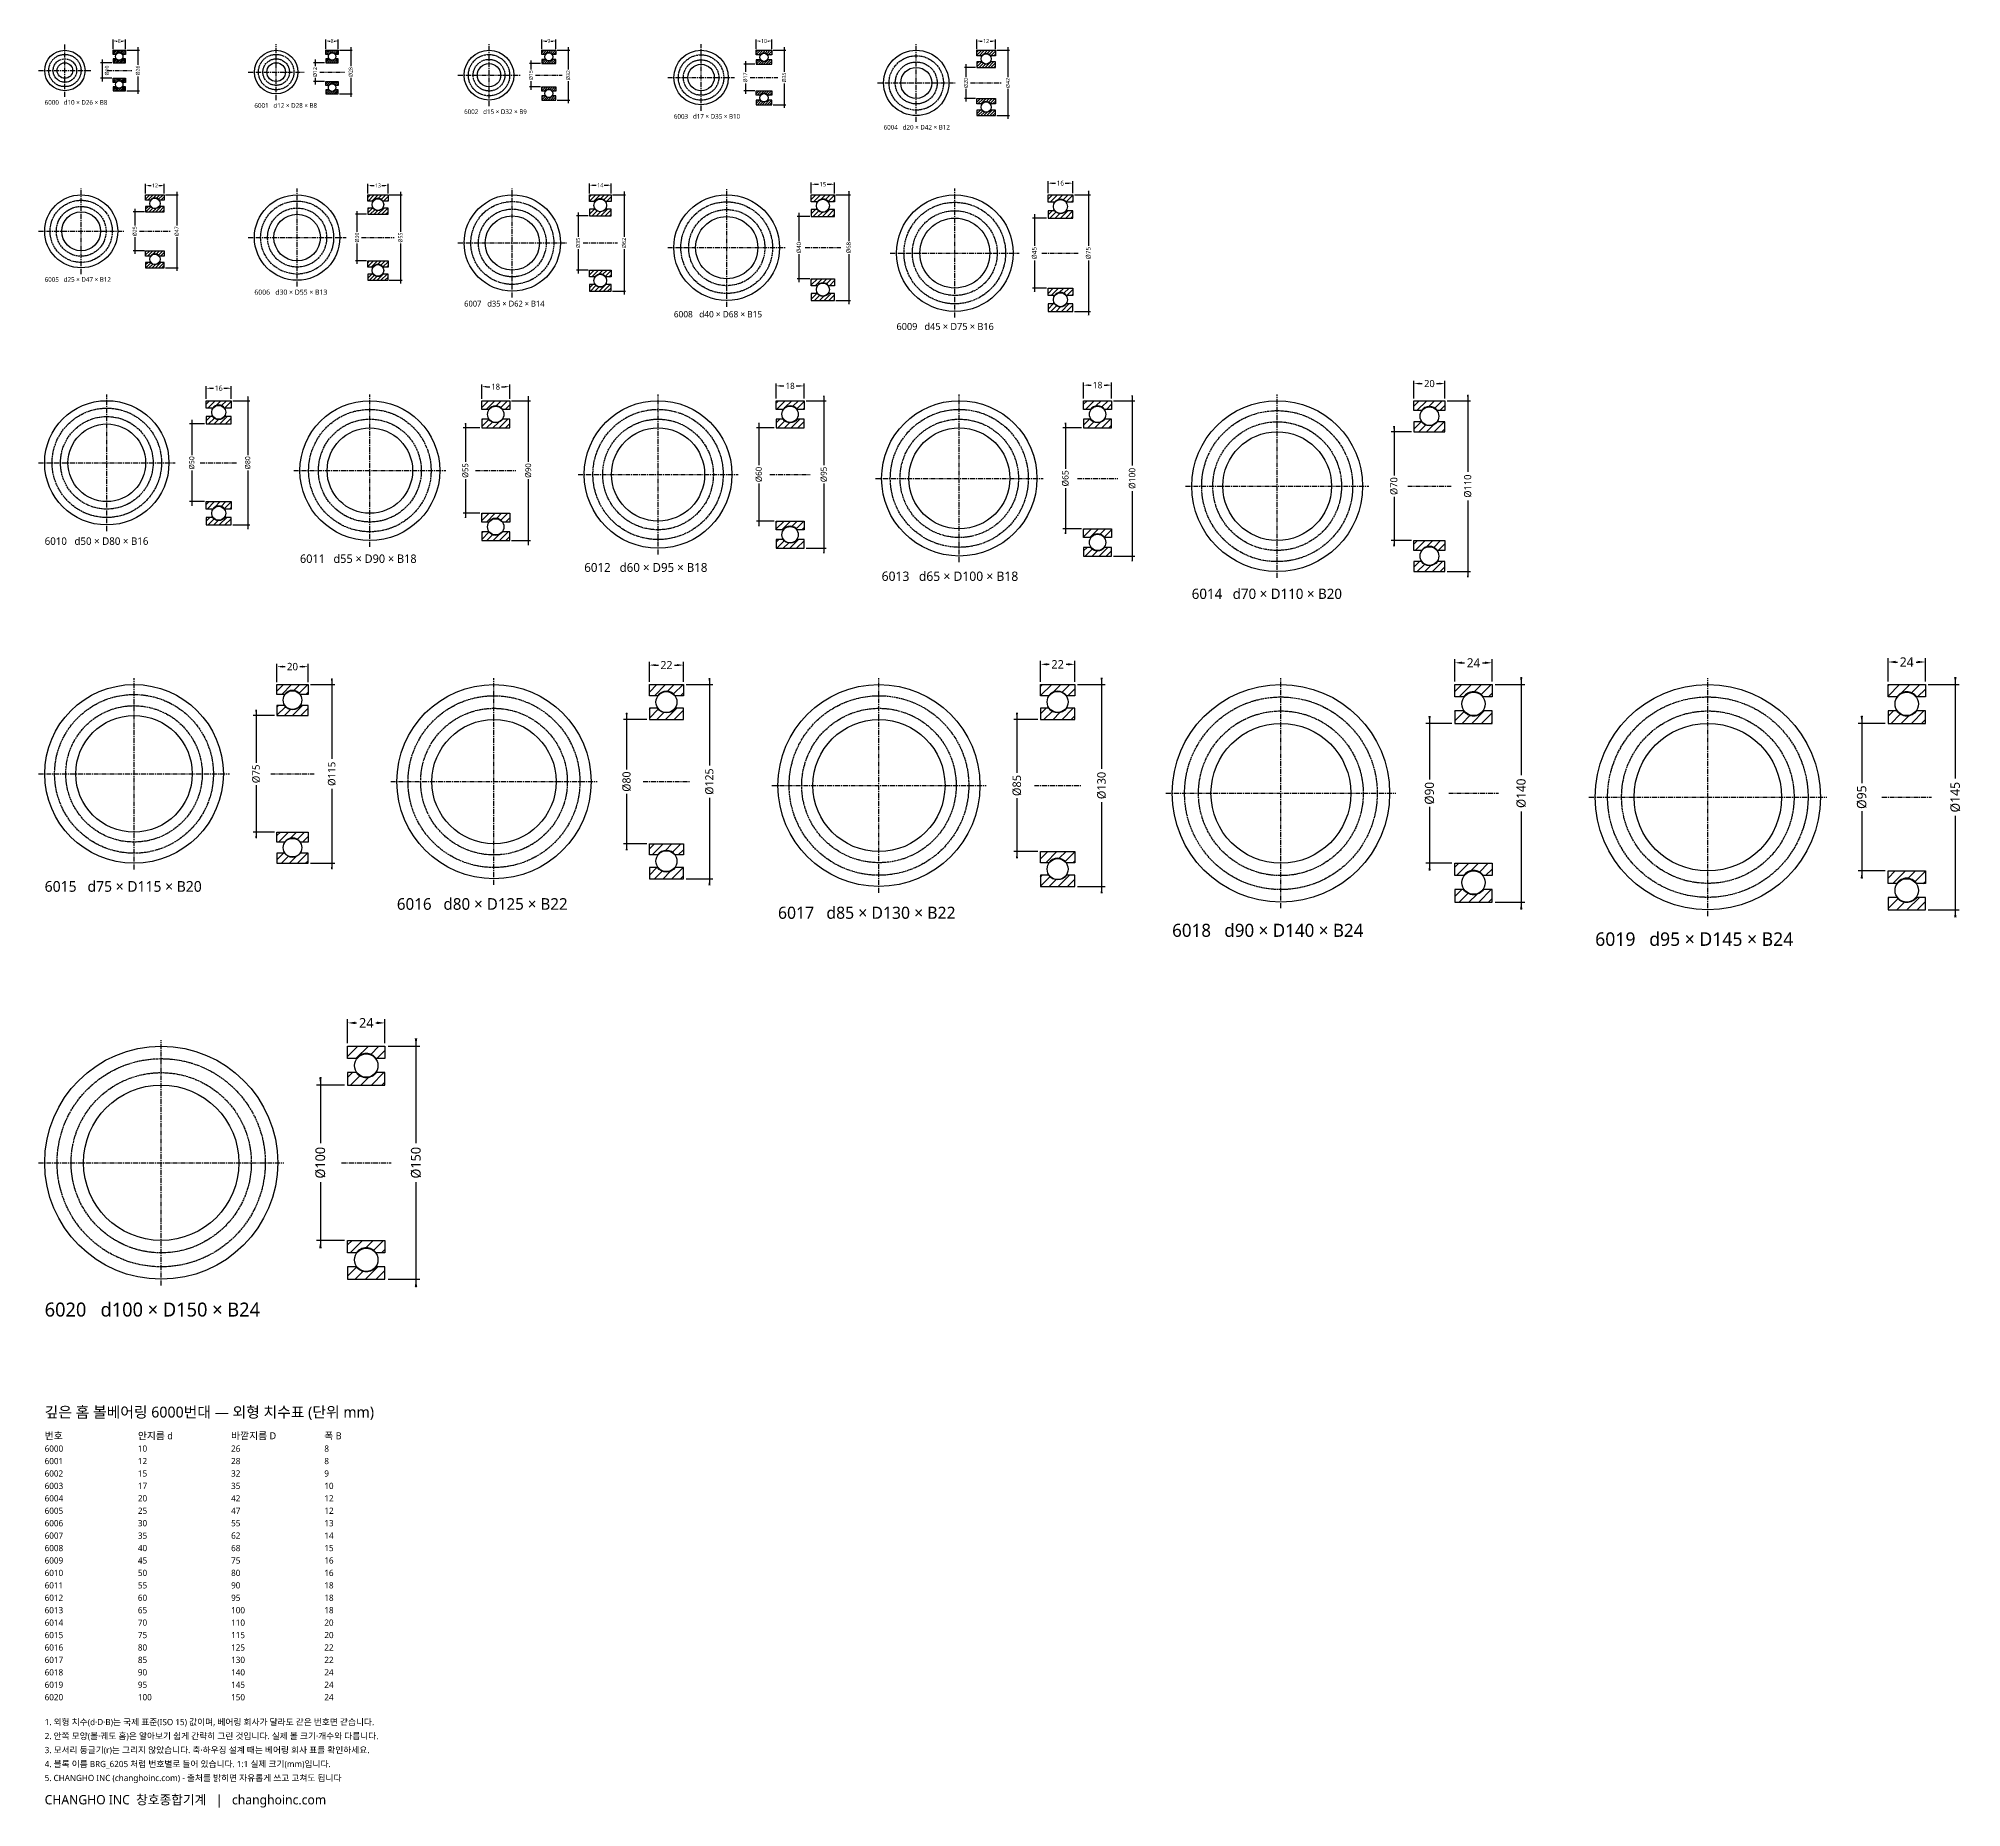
# Model space of a CAD drawing. Header units: millimetres. Extents: x -4 to 1234, y -1137 to 2.
import ezdxf

# ---------------------------------------------------------------- set-up
doc = ezdxf.new("R2010")
doc.units = ezdxf.units.MM
doc.linetypes.add('CENTER', pattern=[5.08, 3.175, -0.635, 0.635, -0.635])
doc.linetypes.add('DASHED', pattern=[1.524, 1.27, -0.254])
for name, color, linetype in [('문자', 7, 'CONTINUOUS'), ('숨은선', 3, 'DASHED'), ('외형선', 7, 'CONTINUOUS'), ('중심선', 1, 'CENTER'), ('치수', 4, 'CONTINUOUS'), ('해칭', 8, 'CONTINUOUS')]:
    doc.layers.add(name, color=color, linetype=linetype)
doc.styles.add('CH_KOR', font='malgun.ttf')
doc.dimstyles.new('CH_DIM', dxfattribs={"dimtxt": 2.5, "dimasz": 2, "dimexe": 1, "dimexo": 0.8, "dimgap": 0.8, "dimtad": 1, "dimdec": 0, "dimtxsty": 'CH_KOR', "dimcen": 2.5, "dimclrd": 4, "dimclre": 4, "dimclrt": 4, "dimazin": 3, "dimtfac": 1, "dimtmove": 0, "dimatfit": 3})

msp = doc.modelspace()

# ---------------------------------------------------------------- texts
at = {"layer": '문자', "style": 'CH_KOR'}
for s, height, p in [('깊은 홈 볼베어링 6000번대 — 외형 치수표 (단위 mm)', 7, (0, -886)), ('번호', 4.5, (0, -900)), ('안지름 d', 4.5, (60, -900)), ('바깥지름 D', 4.5, (120, -900)), ('폭 B', 4.5, (180, -900)), ('6000', 4, (0, -908)), ('6001', 4, (0, -916)), ('10', 4, (60, -908)), ('12', 4, (60, -916)), ('26', 4, (120, -908)), ('28', 4, (120, -916)), ('8', 4, (180, -908)), ('8', 4, (180, -916)), ('6002', 4, (0, -924)), ('6003', 4, (0, -932)), ('15', 4, (60, -924)), ('17', 4, (60, -932)), ('32', 4, (120, -924)), ('35', 4, (120, -932)), ('9', 4, (180, -924)), ('10', 4, (180, -932)), ('6004', 4, (0, -940)), ('20', 4, (60, -940)), ('42', 4, (120, -940)), ('12', 4, (180, -940)), ('6005', 4, (0, -948)), ('6006', 4, (0, -956)), ('30', 4, (60, -956)), ('25', 4, (60, -948)), ('47', 4, (120, -948)), ('55', 4, (120, -956)), ('12', 4, (180, -948)), ('13', 4, (180, -956)), ('6007', 4, (0, -964)), ('35', 4, (60, -964)), ('62', 4, (120, -964)), ('14', 4, (180, -964)), ('6008', 4, (0, -972)), ('6009', 4, (0, -980)), ('40', 4, (60, -972)), ('45', 4, (60, -980)), ('75', 4, (120, -980)), ('68', 4, (120, -972)), ('15', 4, (180, -972)), ('16', 4, (180, -980)), ('6010', 4, (0, -988)), ('50', 4, (60, -988)), ('80', 4, (120, -988)), ('16', 4, (180, -988)), ('6011', 4, (0, -996)), ('6012', 4, (0, -1004)), ('55', 4, (60, -996)), ('60', 4, (60, -1004)), ('90', 4, (120, -996)), ('95', 4, (120, -1004)), ('18', 4, (180, -996)), ('18', 4, (180, -1004)), ('6013', 4, (0, -1012)), ('65', 4, (60, -1012)), ('100', 4, (120, -1012)), ('18', 4, (180, -1012)), ('6014', 4, (0, -1020)), ('6015', 4, (0, -1028)), ('70', 4, (60, -1020)), ('75', 4, (60, -1028)), ('110', 4, (120, -1020)), ('115', 4, (120, -1028)), ('20', 4, (180, -1020)), ('20', 4, (180, -1028)), ('6016', 4, (0, -1036)), ('80', 4, (60, -1036)), ('125', 4, (120, -1036)), ('22', 4, (180, -1036)), ('6017', 4, (0, -1044)), ('6018', 4, (0, -1052)), ('85', 4, (60, -1044)), ('90', 4, (60, -1052)), ('130', 4, (120, -1044)), ('140', 4, (120, -1052)), ('22', 4, (180, -1044)), ('24', 4, (180, -1052)), ('6019', 4, (0, -1060)), ('6020', 4, (0, -1068)), ('95', 4, (60, -1060)), ('100', 4, (60, -1068)), ('145', 4, (120, -1060)), ('150', 4, (120, -1068)), ('24', 4, (180, -1060)), ('24', 4, (180, -1068)), ('2. 안쪽 모양(볼·궤도 홈)은 알아보기 쉽게 간략히 그린 것입니다. 실제 볼 크기·개수와 다릅니다.', 4, (0, -1093)), ('1. 외형 치수(d·D·B)는 국제 표준(ISO 15) 값이며, 베어링 회사가 달라도 같은 번호면 같습니다.', 4, (0, -1084)), ('3. 모서리 둥글기(r)는 그리지 않았습니다. 축·하우징 설계 때는 베어링 회사 표를 확인하세요.', 4, (0, -1102)), ('4. 블록 이름 BRG_6205 처럼 번호별로 들어 있습니다. 1:1 실제 크기(mm)입니다.', 4, (0, -1111)), ('5. CHANGHO INC (changhoinc.com) - 출처를 밝히면 자유롭게 쓰고 고쳐도 됩니다', 4, (0, -1120)), ('CHANGHO INC  창호종합기계   |   changhoinc.com', 6, (0, -1135))]:
    msp.add_text(s, height=height, dxfattribs=at).set_placement(p)

# ---------------------------------------------------------------- blocks, each defined once
blk = doc.blocks.new('_CLOSEDFILLED')
at = {"color": 0, "linetype": 'BYBLOCK'}
blk.add_solid([(-1, 0.16), (0, 0), (-1, -0.16)], dxfattribs=at)
blk = doc.blocks.new('*D1')
at = {"color": 4}
for p, q in [((39.8, 13), (48, 13)), ((47, 15), (47, 3.75)), ((47, -3.75), (47, -15)), ((39.8, -13), (48, -13))]:
    blk.add_line(p, q, dxfattribs=at)
at = {"layer": 'Defpoints'}
for p in [(39, 13), (47, 13), (39, -13)]:
    blk.add_point(p, dxfattribs=at)
at = {"layer": '치수', "color": 4, "xscale": 2, "yscale": 2}
for p, rotation in [((47, 13), 270), ((47, -13), 90)]:
    blk.add_blockref('_CLOSEDFILLED', p, dxfattribs=dict(at, rotation=rotation))
at = {"layer": '치수', "color": 4, "insert": (47, 0), "char_height": 2.5, "attachment_point": 5, "rotation": 90, "style": 'CH_KOR'}
blk.add_mtext('Ø26', dxfattribs=at)
blk = doc.blocks.new('*D2')
at = {"color": 4}
for p, q in [((30.2, 5), (23, 5)), ((24, 7), (24, -7)), ((30.2, -5), (23, -5))]:
    blk.add_line(p, q, dxfattribs=at)
at = {"layer": 'Defpoints'}
for p in [(24, 5), (31, 5), (31, -5)]:
    blk.add_point(p, dxfattribs=at)
at = {"layer": '치수', "color": 4, "xscale": 2, "yscale": 2}
for p, rotation in [((24, 5), 270), ((24, -5), 90)]:
    blk.add_blockref('_CLOSEDFILLED', p, dxfattribs=dict(at, rotation=rotation))
at = {"layer": '치수', "color": 4, "insert": (27.05, 0), "char_height": 2.5, "attachment_point": 5, "rotation": 90, "style": 'CH_KOR'}
blk.add_mtext('Ø10', dxfattribs=at)
blk = doc.blocks.new('*D3')
at = {"color": 4}
for p, q in [((31, 13.8), (31, 20)), ((33, 19), (33.75, 19)), ((36.25, 19), (37, 19)), ((39, 13.8), (39, 20))]:
    blk.add_line(p, q, dxfattribs=at)
at = {"layer": 'Defpoints'}
for p in [(31, 19), (31, 13), (39, 13)]:
    blk.add_point(p, dxfattribs=at)
at = {"layer": '치수', "color": 4, "xscale": 2, "yscale": 2, "rotation": 180}
blk.add_blockref('_CLOSEDFILLED', (31, 19), dxfattribs=at)
at = {"layer": '치수', "color": 4, "xscale": 2, "yscale": 2}
blk.add_blockref('_CLOSEDFILLED', (39, 19), dxfattribs=at)
at = {"layer": '치수', "color": 4, "insert": (35, 19), "char_height": 2.5, "attachment_point": 5, "style": 'CH_KOR'}
blk.add_mtext('8', dxfattribs=at)
blk = doc.blocks.new('*D4')
at = {"color": 4}
for p, q in [((40.8, 14), (49, 14)), ((48, 16), (48, 3.75)), ((48, -3.75), (48, -16)), ((40.8, -14), (49, -14))]:
    blk.add_line(p, q, dxfattribs=at)
at = {"layer": 'Defpoints'}
for p in [(40, 14), (48, 14), (40, -14)]:
    blk.add_point(p, dxfattribs=at)
at = {"layer": '치수', "color": 4, "xscale": 2, "yscale": 2}
for p, rotation in [((48, 14), 270), ((48, -14), 90)]:
    blk.add_blockref('_CLOSEDFILLED', p, dxfattribs=dict(at, rotation=rotation))
at = {"layer": '치수', "color": 4, "insert": (48, 0), "char_height": 2.5, "attachment_point": 5, "rotation": 90, "style": 'CH_KOR'}
blk.add_mtext('Ø28', dxfattribs=at)
blk = doc.blocks.new('*D5')
at = {"color": 4}
for p, q in [((31.2, 6), (24, 6)), ((25, 8), (25, 3.75)), ((31.2, -6), (24, -6)), ((25, -3.75), (25, -8))]:
    blk.add_line(p, q, dxfattribs=at)
at = {"layer": 'Defpoints'}
for p in [(25, 6), (32, 6), (32, -6)]:
    blk.add_point(p, dxfattribs=at)
at = {"layer": '치수', "color": 4, "xscale": 2, "yscale": 2}
for p, rotation in [((25, 6), 270), ((25, -6), 90)]:
    blk.add_blockref('_CLOSEDFILLED', p, dxfattribs=dict(at, rotation=rotation))
at = {"layer": '치수', "color": 4, "insert": (25, 0), "char_height": 2.5, "attachment_point": 5, "rotation": 90, "style": 'CH_KOR'}
blk.add_mtext('Ø12', dxfattribs=at)
blk = doc.blocks.new('*D6')
at = {"color": 4}
for p, q in [((32, 14.8), (32, 21)), ((34, 20), (34.75, 20)), ((37.25, 20), (38, 20)), ((40, 14.8), (40, 21))]:
    blk.add_line(p, q, dxfattribs=at)
at = {"layer": 'Defpoints'}
for p in [(32, 20), (32, 14), (40, 14)]:
    blk.add_point(p, dxfattribs=at)
at = {"layer": '치수', "color": 4, "xscale": 2, "yscale": 2, "rotation": 180}
blk.add_blockref('_CLOSEDFILLED', (32, 20), dxfattribs=at)
at = {"layer": '치수', "color": 4, "xscale": 2, "yscale": 2}
blk.add_blockref('_CLOSEDFILLED', (40, 20), dxfattribs=at)
at = {"layer": '치수', "color": 4, "insert": (36, 20), "char_height": 2.5, "attachment_point": 5, "style": 'CH_KOR'}
blk.add_mtext('8', dxfattribs=at)
blk = doc.blocks.new('*D7')
at = {"color": 4}
for p, q in [((43.8, 16), (52, 16)), ((51, 18), (51, 3.75)), ((51, -3.75), (51, -18)), ((43.8, -16), (52, -16))]:
    blk.add_line(p, q, dxfattribs=at)
at = {"layer": 'Defpoints'}
for p in [(43, 16), (51, 16), (43, -16)]:
    blk.add_point(p, dxfattribs=at)
at = {"layer": '치수', "color": 4, "xscale": 2, "yscale": 2}
for p, rotation in [((51, 16), 270), ((51, -16), 90)]:
    blk.add_blockref('_CLOSEDFILLED', p, dxfattribs=dict(at, rotation=rotation))
at = {"layer": '치수', "color": 4, "insert": (51, 0), "char_height": 2.5, "attachment_point": 5, "rotation": 90, "style": 'CH_KOR'}
blk.add_mtext('Ø32', dxfattribs=at)
blk = doc.blocks.new('*D8')
at = {"color": 4}
for p, q in [((33.2, 7.5), (26, 7.5)), ((27, 9.5), (27, 3.75)), ((33.2, -7.5), (26, -7.5)), ((27, -3.75), (27, -9.5))]:
    blk.add_line(p, q, dxfattribs=at)
at = {"layer": 'Defpoints'}
for p in [(27, 7.5), (34, 7.5), (34, -7.5)]:
    blk.add_point(p, dxfattribs=at)
at = {"layer": '치수', "color": 4, "xscale": 2, "yscale": 2}
for p, rotation in [((27, 7.5), 270), ((27, -7.5), 90)]:
    blk.add_blockref('_CLOSEDFILLED', p, dxfattribs=dict(at, rotation=rotation))
at = {"layer": '치수', "color": 4, "insert": (27, 0), "char_height": 2.5, "attachment_point": 5, "rotation": 90, "style": 'CH_KOR'}
blk.add_mtext('Ø15', dxfattribs=at)
blk = doc.blocks.new('*D9')
at = {"color": 4}
for p, q in [((34, 16.8), (34, 23)), ((36, 22), (37.25, 22)), ((39.75, 22), (41, 22)), ((43, 16.8), (43, 23))]:
    blk.add_line(p, q, dxfattribs=at)
at = {"layer": 'Defpoints'}
for p in [(34, 22), (34, 16), (43, 16)]:
    blk.add_point(p, dxfattribs=at)
at = {"layer": '치수', "color": 4, "xscale": 2, "yscale": 2, "rotation": 180}
blk.add_blockref('_CLOSEDFILLED', (34, 22), dxfattribs=at)
at = {"layer": '치수', "color": 4, "xscale": 2, "yscale": 2}
blk.add_blockref('_CLOSEDFILLED', (43, 22), dxfattribs=at)
at = {"layer": '치수', "color": 4, "insert": (38.5, 22), "char_height": 2.5, "attachment_point": 5, "style": 'CH_KOR'}
blk.add_mtext('9', dxfattribs=at)
blk = doc.blocks.new('*D10')
at = {"color": 4}
for p, q in [((46.3, 17.5), (54.5, 17.5)), ((53.5, 19.5), (53.5, 3.75)), ((53.5, -3.75), (53.5, -19.5)), ((46.3, -17.5), (54.5, -17.5))]:
    blk.add_line(p, q, dxfattribs=at)
at = {"layer": 'Defpoints'}
for p in [(45.5, 17.5), (53.5, 17.5), (45.5, -17.5)]:
    blk.add_point(p, dxfattribs=at)
at = {"layer": '치수', "color": 4, "xscale": 2, "yscale": 2}
for p, rotation in [((53.5, 17.5), 270), ((53.5, -17.5), 90)]:
    blk.add_blockref('_CLOSEDFILLED', p, dxfattribs=dict(at, rotation=rotation))
at = {"layer": '치수', "color": 4, "insert": (53.5, 0), "char_height": 2.5, "attachment_point": 5, "rotation": 90, "style": 'CH_KOR'}
blk.add_mtext('Ø35', dxfattribs=at)
blk = doc.blocks.new('*D11')
at = {"color": 4}
for p, q in [((34.7, 8.5), (27.5, 8.5)), ((28.5, 10.5), (28.5, 3.75)), ((34.7, -8.5), (27.5, -8.5)), ((28.5, -3.75), (28.5, -10.5))]:
    blk.add_line(p, q, dxfattribs=at)
at = {"layer": 'Defpoints'}
for p in [(28.5, 8.5), (35.5, 8.5), (35.5, -8.5)]:
    blk.add_point(p, dxfattribs=at)
at = {"layer": '치수', "color": 4, "xscale": 2, "yscale": 2}
for p, rotation in [((28.5, 8.5), 270), ((28.5, -8.5), 90)]:
    blk.add_blockref('_CLOSEDFILLED', p, dxfattribs=dict(at, rotation=rotation))
at = {"layer": '치수', "color": 4, "insert": (28.5, 0), "char_height": 2.5, "attachment_point": 5, "rotation": 90, "style": 'CH_KOR'}
blk.add_mtext('Ø17', dxfattribs=at)
blk = doc.blocks.new('*D12')
at = {"color": 4}
for p, q in [((35.5, 18.3), (35.5, 24.5)), ((37.5, 23.5), (38, 23.5)), ((43, 23.5), (43.5, 23.5)), ((45.5, 18.3), (45.5, 24.5))]:
    blk.add_line(p, q, dxfattribs=at)
at = {"layer": 'Defpoints'}
for p in [(35.5, 23.5), (35.5, 17.5), (45.5, 17.5)]:
    blk.add_point(p, dxfattribs=at)
at = {"layer": '치수', "color": 4, "xscale": 2, "yscale": 2, "rotation": 180}
blk.add_blockref('_CLOSEDFILLED', (35.5, 23.5), dxfattribs=at)
at = {"layer": '치수', "color": 4, "xscale": 2, "yscale": 2}
blk.add_blockref('_CLOSEDFILLED', (45.5, 23.5), dxfattribs=at)
at = {"layer": '치수', "color": 4, "insert": (40.5, 23.5), "char_height": 2.5, "attachment_point": 5, "style": 'CH_KOR'}
blk.add_mtext('10', dxfattribs=at)
blk = doc.blocks.new('*D13')
at = {"color": 4}
for p, q in [((51.8, 21), (60, 21)), ((59, 23), (59, 3.75)), ((59, -3.75), (59, -23)), ((51.8, -21), (60, -21))]:
    blk.add_line(p, q, dxfattribs=at)
at = {"layer": 'Defpoints'}
for p in [(51, 21), (59, 21), (51, -21)]:
    blk.add_point(p, dxfattribs=at)
at = {"layer": '치수', "color": 4, "xscale": 2, "yscale": 2}
for p, rotation in [((59, 21), 270), ((59, -21), 90)]:
    blk.add_blockref('_CLOSEDFILLED', p, dxfattribs=dict(at, rotation=rotation))
at = {"layer": '치수', "color": 4, "insert": (59, 0), "char_height": 2.5, "attachment_point": 5, "rotation": 90, "style": 'CH_KOR'}
blk.add_mtext('Ø42', dxfattribs=at)
blk = doc.blocks.new('*D14')
at = {"color": 4}
for p, q in [((38.2, 10), (31, 10)), ((32, 12), (32, 3.75)), ((38.2, -10), (31, -10)), ((32, -3.75), (32, -12))]:
    blk.add_line(p, q, dxfattribs=at)
at = {"layer": 'Defpoints'}
for p in [(32, 10), (39, 10), (39, -10)]:
    blk.add_point(p, dxfattribs=at)
at = {"layer": '치수', "color": 4, "xscale": 2, "yscale": 2}
for p, rotation in [((32, 10), 270), ((32, -10), 90)]:
    blk.add_blockref('_CLOSEDFILLED', p, dxfattribs=dict(at, rotation=rotation))
at = {"layer": '치수', "color": 4, "insert": (32, 0), "char_height": 2.5, "attachment_point": 5, "rotation": 90, "style": 'CH_KOR'}
blk.add_mtext('Ø20', dxfattribs=at)
blk = doc.blocks.new('*D15')
at = {"color": 4}
for p, q in [((39, 21.8), (39, 28)), ((41, 27), (42.5, 27)), ((47.5, 27), (49, 27)), ((51, 21.8), (51, 28))]:
    blk.add_line(p, q, dxfattribs=at)
at = {"layer": 'Defpoints'}
for p in [(39, 27), (39, 21), (51, 21)]:
    blk.add_point(p, dxfattribs=at)
at = {"layer": '치수', "color": 4, "xscale": 2, "yscale": 2, "rotation": 180}
blk.add_blockref('_CLOSEDFILLED', (39, 27), dxfattribs=at)
at = {"layer": '치수', "color": 4, "xscale": 2, "yscale": 2}
blk.add_blockref('_CLOSEDFILLED', (51, 27), dxfattribs=at)
at = {"layer": '치수', "color": 4, "insert": (45, 27), "char_height": 2.5, "attachment_point": 5, "style": 'CH_KOR'}
blk.add_mtext('12', dxfattribs=at)
blk = doc.blocks.new('*D16')
at = {"color": 4}
for p, q in [((61.5, 25.5), (61.5, 3.75)), ((54.3, 23.5), (62.5, 23.5)), ((61.5, -3.75), (61.5, -25.5)), ((54.3, -23.5), (62.5, -23.5))]:
    blk.add_line(p, q, dxfattribs=at)
at = {"layer": 'Defpoints'}
for p in [(53.5, 23.5), (61.5, 23.5), (53.5, -23.5)]:
    blk.add_point(p, dxfattribs=at)
at = {"layer": '치수', "color": 4, "xscale": 2, "yscale": 2}
for p, rotation in [((61.5, 23.5), 270), ((61.5, -23.5), 90)]:
    blk.add_blockref('_CLOSEDFILLED', p, dxfattribs=dict(at, rotation=rotation))
at = {"layer": '치수', "color": 4, "insert": (61.5, 0), "char_height": 2.5, "attachment_point": 5, "rotation": 90, "style": 'CH_KOR'}
blk.add_mtext('Ø47', dxfattribs=at)
blk = doc.blocks.new('*D17')
at = {"color": 4}
for p, q in [((40.7, 12.5), (33.5, 12.5)), ((34.5, 14.5), (34.5, 3.75)), ((34.5, -3.75), (34.5, -14.5)), ((40.7, -12.5), (33.5, -12.5))]:
    blk.add_line(p, q, dxfattribs=at)
at = {"layer": 'Defpoints'}
for p in [(34.5, 12.5), (41.5, 12.5), (41.5, -12.5)]:
    blk.add_point(p, dxfattribs=at)
at = {"layer": '치수', "color": 4, "xscale": 2, "yscale": 2}
for p, rotation in [((34.5, 12.5), 270), ((34.5, -12.5), 90)]:
    blk.add_blockref('_CLOSEDFILLED', p, dxfattribs=dict(at, rotation=rotation))
at = {"layer": '치수', "color": 4, "insert": (34.5, 0), "char_height": 2.5, "attachment_point": 5, "rotation": 90, "style": 'CH_KOR'}
blk.add_mtext('Ø25', dxfattribs=at)
blk = doc.blocks.new('*D18')
at = {"color": 4}
for p, q in [((41.5, 24.3), (41.5, 30.5)), ((43.5, 29.5), (45, 29.5)), ((50, 29.5), (51.5, 29.5)), ((53.5, 24.3), (53.5, 30.5))]:
    blk.add_line(p, q, dxfattribs=at)
at = {"layer": 'Defpoints'}
for p in [(41.5, 29.5), (41.5, 23.5), (53.5, 23.5)]:
    blk.add_point(p, dxfattribs=at)
at = {"layer": '치수', "color": 4, "xscale": 2, "yscale": 2, "rotation": 180}
blk.add_blockref('_CLOSEDFILLED', (41.5, 29.5), dxfattribs=at)
at = {"layer": '치수', "color": 4, "xscale": 2, "yscale": 2}
blk.add_blockref('_CLOSEDFILLED', (53.5, 29.5), dxfattribs=at)
at = {"layer": '치수', "color": 4, "insert": (47.5, 29.5), "char_height": 2.5, "attachment_point": 5, "style": 'CH_KOR'}
blk.add_mtext('12', dxfattribs=at)
blk = doc.blocks.new('*D19')
at = {"color": 4}
for p, q in [((59.3, 27.5), (67.5, 27.5)), ((66.5, 29.5), (66.5, 3.75)), ((66.5, -3.75), (66.5, -29.5)), ((59.3, -27.5), (67.5, -27.5))]:
    blk.add_line(p, q, dxfattribs=at)
at = {"layer": 'Defpoints'}
for p in [(58.5, 27.5), (66.5, 27.5), (58.5, -27.5)]:
    blk.add_point(p, dxfattribs=at)
at = {"layer": '치수', "color": 4, "xscale": 2, "yscale": 2}
for p, rotation in [((66.5, 27.5), 270), ((66.5, -27.5), 90)]:
    blk.add_blockref('_CLOSEDFILLED', p, dxfattribs=dict(at, rotation=rotation))
at = {"layer": '치수', "color": 4, "insert": (66.5, 0), "char_height": 2.5, "attachment_point": 5, "rotation": 90, "style": 'CH_KOR'}
blk.add_mtext('Ø55', dxfattribs=at)
blk = doc.blocks.new('*D20')
at = {"color": 4}
for p, q in [((44.7, 15), (37.5, 15)), ((38.5, 17), (38.5, 3.75)), ((38.5, -3.75), (38.5, -17)), ((44.7, -15), (37.5, -15))]:
    blk.add_line(p, q, dxfattribs=at)
at = {"layer": 'Defpoints'}
for p in [(38.5, 15), (45.5, 15), (45.5, -15)]:
    blk.add_point(p, dxfattribs=at)
at = {"layer": '치수', "color": 4, "xscale": 2, "yscale": 2}
for p, rotation in [((38.5, 15), 270), ((38.5, -15), 90)]:
    blk.add_blockref('_CLOSEDFILLED', p, dxfattribs=dict(at, rotation=rotation))
at = {"layer": '치수', "color": 4, "insert": (38.5, 0), "char_height": 2.5, "attachment_point": 5, "rotation": 90, "style": 'CH_KOR'}
blk.add_mtext('Ø30', dxfattribs=at)
blk = doc.blocks.new('*D21')
at = {"color": 4}
for p, q in [((45.5, 28.3), (45.5, 34.5)), ((47.5, 33.5), (49.5, 33.5)), ((54.5, 33.5), (56.5, 33.5)), ((58.5, 28.3), (58.5, 34.5))]:
    blk.add_line(p, q, dxfattribs=at)
at = {"layer": 'Defpoints'}
for p in [(45.5, 33.5), (45.5, 27.5), (58.5, 27.5)]:
    blk.add_point(p, dxfattribs=at)
at = {"layer": '치수', "color": 4, "xscale": 2, "yscale": 2, "rotation": 180}
blk.add_blockref('_CLOSEDFILLED', (45.5, 33.5), dxfattribs=at)
at = {"layer": '치수', "color": 4, "xscale": 2, "yscale": 2}
blk.add_blockref('_CLOSEDFILLED', (58.5, 33.5), dxfattribs=at)
at = {"layer": '치수', "color": 4, "insert": (52, 33.5), "char_height": 2.5, "attachment_point": 5, "style": 'CH_KOR'}
blk.add_mtext('13', dxfattribs=at)
blk = doc.blocks.new('*D22')
at = {"color": 4}
for p, q in [((64.4, 31), (72.9, 31)), ((71.9, 33.1), (71.9, 3.9)), ((71.9, -3.9), (71.9, -33.1)), ((64.4, -31), (72.9, -31))]:
    blk.add_line(p, q, dxfattribs=at)
at = {"layer": 'Defpoints'}
for p in [(63.6, 31), (71.9, 31), (63.6, -31)]:
    blk.add_point(p, dxfattribs=at)
at = {"layer": '치수', "color": 4, "xscale": 2.066666666666667, "yscale": 2.066666666666667}
for p, rotation in [((71.9, 31), 270), ((71.9, -31), 90)]:
    blk.add_blockref('_CLOSEDFILLED', p, dxfattribs=dict(at, rotation=rotation))
at = {"layer": '치수', "color": 4, "insert": (71.9, 0), "char_height": 2.58, "attachment_point": 5, "rotation": 90, "style": 'CH_KOR'}
blk.add_mtext('Ø62', dxfattribs=at)
blk = doc.blocks.new('*D23')
at = {"color": 4}
for p, q in [((48.8, 17.5), (41.3, 17.5)), ((42.4, 19.6), (42.4, 3.9)), ((42.4, -3.9), (42.4, -19.6)), ((48.8, -17.5), (41.3, -17.5))]:
    blk.add_line(p, q, dxfattribs=at)
at = {"layer": 'Defpoints'}
for p in [(42.4, 17.5), (49.6, 17.5), (49.6, -17.5)]:
    blk.add_point(p, dxfattribs=at)
at = {"layer": '치수', "color": 4, "xscale": 2.066666666666667, "yscale": 2.066666666666667}
for p, rotation in [((42.4, 17.5), 270), ((42.4, -17.5), 90)]:
    blk.add_blockref('_CLOSEDFILLED', p, dxfattribs=dict(at, rotation=rotation))
at = {"layer": '치수', "color": 4, "insert": (42.4, 0), "char_height": 2.58, "attachment_point": 5, "rotation": 90, "style": 'CH_KOR'}
blk.add_mtext('Ø35', dxfattribs=at)
blk = doc.blocks.new('*D24')
at = {"color": 4}
for p, q in [((49.6, 31.8), (49.6, 38.2)), ((51.7, 37.2), (54, 37.2)), ((59.2, 37.2), (61.5, 37.2)), ((63.6, 31.8), (63.6, 38.2))]:
    blk.add_line(p, q, dxfattribs=at)
at = {"layer": 'Defpoints'}
for p in [(49.6, 37.2), (49.6, 31), (63.6, 31)]:
    blk.add_point(p, dxfattribs=at)
at = {"layer": '치수', "color": 4, "xscale": 2.066666666666667, "yscale": 2.066666666666667, "rotation": 180}
blk.add_blockref('_CLOSEDFILLED', (49.6, 37.2), dxfattribs=at)
at = {"layer": '치수', "color": 4, "xscale": 2.066666666666667, "yscale": 2.066666666666667}
blk.add_blockref('_CLOSEDFILLED', (63.6, 37.2), dxfattribs=at)
at = {"layer": '치수', "color": 4, "insert": (56.6, 37.2), "char_height": 2.58, "attachment_point": 5, "style": 'CH_KOR'}
blk.add_mtext('14', dxfattribs=at)
blk = doc.blocks.new('*D25')
at = {"color": 4}
for p, q in [((70.3, 34), (79.6, 34)), ((78.5, 36.3), (78.5, 4.2)), ((78.5, -4.2), (78.5, -36.3)), ((70.3, -34), (79.6, -34))]:
    blk.add_line(p, q, dxfattribs=at)
at = {"layer": 'Defpoints'}
for p in [(69.4, 34), (78.5, 34), (69.4, -34)]:
    blk.add_point(p, dxfattribs=at)
at = {"layer": '치수', "color": 4, "xscale": 2.2666666666666666, "yscale": 2.2666666666666666}
for p, rotation in [((78.5, 34), 270), ((78.5, -34), 90)]:
    blk.add_blockref('_CLOSEDFILLED', p, dxfattribs=dict(at, rotation=rotation))
at = {"layer": '치수', "color": 4, "insert": (78.5, 0), "char_height": 2.83, "attachment_point": 5, "rotation": 90, "style": 'CH_KOR'}
blk.add_mtext('Ø68', dxfattribs=at)
blk = doc.blocks.new('*D26')
at = {"color": 4}
for p, q in [((53.5, 20), (45.3, 20)), ((46.5, 22.3), (46.5, 4.2)), ((46.5, -4.2), (46.5, -22.3)), ((53.5, -20), (45.3, -20))]:
    blk.add_line(p, q, dxfattribs=at)
at = {"layer": 'Defpoints'}
for p in [(46.5, 20), (54.4, 20), (54.4, -20)]:
    blk.add_point(p, dxfattribs=at)
at = {"layer": '치수', "color": 4, "xscale": 2.2666666666666666, "yscale": 2.2666666666666666}
for p, rotation in [((46.5, 20), 270), ((46.5, -20), 90)]:
    blk.add_blockref('_CLOSEDFILLED', p, dxfattribs=dict(at, rotation=rotation))
at = {"layer": '치수', "color": 4, "insert": (46.5, 0), "char_height": 2.83, "attachment_point": 5, "rotation": 90, "style": 'CH_KOR'}
blk.add_mtext('Ø40', dxfattribs=at)
blk = doc.blocks.new('*D27')
at = {"color": 4}
for p, q in [((54.4, 34.9), (54.4, 41.9)), ((56.7, 40.8), (59.1, 40.8)), ((64.7, 40.8), (67.1, 40.8)), ((69.4, 34.9), (69.4, 41.9))]:
    blk.add_line(p, q, dxfattribs=at)
at = {"layer": 'Defpoints'}
for p in [(54.4, 40.8), (54.4, 34), (69.4, 34)]:
    blk.add_point(p, dxfattribs=at)
at = {"layer": '치수', "color": 4, "xscale": 2.2666666666666666, "yscale": 2.2666666666666666, "rotation": 180}
blk.add_blockref('_CLOSEDFILLED', (54.4, 40.8), dxfattribs=at)
at = {"layer": '치수', "color": 4, "xscale": 2.2666666666666666, "yscale": 2.2666666666666666}
blk.add_blockref('_CLOSEDFILLED', (69.4, 40.8), dxfattribs=at)
at = {"layer": '치수', "color": 4, "insert": (61.9, 40.8), "char_height": 2.83, "attachment_point": 5, "style": 'CH_KOR'}
blk.add_mtext('15', dxfattribs=at)
blk = doc.blocks.new('*D28')
at = {"color": 4}
for p, q in [((77, 37.5), (87.25, 37.5)), ((86, 40), (86, 4.6875)), ((86, -4.6875), (86, -40)), ((77, -37.5), (87.25, -37.5))]:
    blk.add_line(p, q, dxfattribs=at)
at = {"layer": 'Defpoints'}
for p in [(76, 37.5), (86, 37.5), (76, -37.5)]:
    blk.add_point(p, dxfattribs=at)
at = {"layer": '치수', "color": 4, "xscale": 2.5, "yscale": 2.5}
for p, rotation in [((86, 37.5), 270), ((86, -37.5), 90)]:
    blk.add_blockref('_CLOSEDFILLED', p, dxfattribs=dict(at, rotation=rotation))
at = {"layer": '치수', "color": 4, "insert": (86, 0), "char_height": 3.125, "attachment_point": 5, "rotation": 90, "style": 'CH_KOR'}
blk.add_mtext('Ø75', dxfattribs=at)
blk = doc.blocks.new('*D29')
at = {"color": 4}
for p, q in [((51.25, 25), (51.25, 4.6875)), ((59, 22.5), (50, 22.5)), ((51.25, -4.6875), (51.25, -25)), ((59, -22.5), (50, -22.5))]:
    blk.add_line(p, q, dxfattribs=at)
at = {"layer": 'Defpoints'}
for p in [(51.25, 22.5), (60, 22.5), (60, -22.5)]:
    blk.add_point(p, dxfattribs=at)
at = {"layer": '치수', "color": 4, "xscale": 2.5, "yscale": 2.5}
for p, rotation in [((51.25, 22.5), 270), ((51.25, -22.5), 90)]:
    blk.add_blockref('_CLOSEDFILLED', p, dxfattribs=dict(at, rotation=rotation))
at = {"layer": '치수', "color": 4, "insert": (51.25, 0), "char_height": 3.125, "attachment_point": 5, "rotation": 90, "style": 'CH_KOR'}
blk.add_mtext('Ø45', dxfattribs=at)
blk = doc.blocks.new('*D30')
at = {"color": 4}
for p, q in [((60, 38.5), (60, 46.25)), ((62.5, 45), (64.875, 45)), ((71.125, 45), (73.5, 45)), ((76, 38.5), (76, 46.25))]:
    blk.add_line(p, q, dxfattribs=at)
at = {"layer": 'Defpoints'}
for p in [(60, 45), (60, 37.5), (76, 37.5)]:
    blk.add_point(p, dxfattribs=at)
at = {"layer": '치수', "color": 4, "xscale": 2.5, "yscale": 2.5, "rotation": 180}
blk.add_blockref('_CLOSEDFILLED', (60, 45), dxfattribs=at)
at = {"layer": '치수', "color": 4, "xscale": 2.5, "yscale": 2.5}
blk.add_blockref('_CLOSEDFILLED', (76, 45), dxfattribs=at)
at = {"layer": '치수', "color": 4, "insert": (68, 45), "char_height": 3.125, "attachment_point": 5, "style": 'CH_KOR'}
blk.add_mtext('16', dxfattribs=at)
blk = doc.blocks.new('*D31')
at = {"color": 4}
for p, q in [((81.1, 40), (92, 40)), ((90.7, 42.7), (90.7, 5)), ((90.7, -5), (90.7, -42.7)), ((81.1, -40), (92, -40))]:
    blk.add_line(p, q, dxfattribs=at)
at = {"layer": 'Defpoints'}
for p in [(80, 40), (90.7, 40), (80, -40)]:
    blk.add_point(p, dxfattribs=at)
at = {"layer": '치수', "color": 4, "xscale": 2.6666666666666665, "yscale": 2.6666666666666665}
for p, rotation in [((90.7, 40), 270), ((90.7, -40), 90)]:
    blk.add_blockref('_CLOSEDFILLED', p, dxfattribs=dict(at, rotation=rotation))
at = {"layer": '치수', "color": 4, "insert": (90.7, 0), "char_height": 3.33, "attachment_point": 5, "rotation": 90, "style": 'CH_KOR'}
blk.add_mtext('Ø80', dxfattribs=at)
blk = doc.blocks.new('*D32')
at = {"color": 4}
for p, q in [((62.9, 25), (53.3, 25)), ((54.7, 27.7), (54.7, 5)), ((54.7, -5), (54.7, -27.7)), ((62.9, -25), (53.3, -25))]:
    blk.add_line(p, q, dxfattribs=at)
at = {"layer": 'Defpoints'}
for p in [(54.7, 25), (64, 25), (64, -25)]:
    blk.add_point(p, dxfattribs=at)
at = {"layer": '치수', "color": 4, "xscale": 2.6666666666666665, "yscale": 2.6666666666666665}
for p, rotation in [((54.7, 25), 270), ((54.7, -25), 90)]:
    blk.add_blockref('_CLOSEDFILLED', p, dxfattribs=dict(at, rotation=rotation))
at = {"layer": '치수', "color": 4, "insert": (54.7, 0), "char_height": 3.33, "attachment_point": 5, "rotation": 90, "style": 'CH_KOR'}
blk.add_mtext('Ø50', dxfattribs=at)
blk = doc.blocks.new('*D33')
at = {"color": 4}
for p, q in [((64, 41.1), (64, 49.3)), ((66.7, 48), (68.7, 48)), ((75.3, 48), (77.3, 48)), ((80, 41.1), (80, 49.3))]:
    blk.add_line(p, q, dxfattribs=at)
at = {"layer": 'Defpoints'}
for p in [(64, 48), (64, 40), (80, 40)]:
    blk.add_point(p, dxfattribs=at)
at = {"layer": '치수', "color": 4, "xscale": 2.6666666666666665, "yscale": 2.6666666666666665, "rotation": 180}
blk.add_blockref('_CLOSEDFILLED', (64, 48), dxfattribs=at)
at = {"layer": '치수', "color": 4, "xscale": 2.6666666666666665, "yscale": 2.6666666666666665}
blk.add_blockref('_CLOSEDFILLED', (80, 48), dxfattribs=at)
at = {"layer": '치수', "color": 4, "insert": (72, 48), "char_height": 3.33, "attachment_point": 5, "style": 'CH_KOR'}
blk.add_mtext('16', dxfattribs=at)
blk = doc.blocks.new('*D34')
at = {"color": 4}
for p, q in [((91.2, 45), (103.5, 45)), ((102, 48), (102, 5.625)), ((102, -5.625), (102, -48)), ((91.2, -45), (103.5, -45))]:
    blk.add_line(p, q, dxfattribs=at)
at = {"layer": 'Defpoints'}
for p in [(90, 45), (102, 45), (90, -45)]:
    blk.add_point(p, dxfattribs=at)
at = {"layer": '치수', "color": 4, "xscale": 3, "yscale": 3}
for p, rotation in [((102, 45), 270), ((102, -45), 90)]:
    blk.add_blockref('_CLOSEDFILLED', p, dxfattribs=dict(at, rotation=rotation))
at = {"layer": '치수', "color": 4, "insert": (102, 0), "char_height": 3.75, "attachment_point": 5, "rotation": 90, "style": 'CH_KOR'}
blk.add_mtext('Ø90', dxfattribs=at)
blk = doc.blocks.new('*D35')
at = {"color": 4}
for p, q in [((70.8, 27.5), (60, 27.5)), ((61.5, 30.5), (61.5, 5.625)), ((61.5, -5.625), (61.5, -30.5)), ((70.8, -27.5), (60, -27.5))]:
    blk.add_line(p, q, dxfattribs=at)
at = {"layer": 'Defpoints'}
for p in [(61.5, 27.5), (72, 27.5), (72, -27.5)]:
    blk.add_point(p, dxfattribs=at)
at = {"layer": '치수', "color": 4, "xscale": 3, "yscale": 3}
for p, rotation in [((61.5, 27.5), 270), ((61.5, -27.5), 90)]:
    blk.add_blockref('_CLOSEDFILLED', p, dxfattribs=dict(at, rotation=rotation))
at = {"layer": '치수', "color": 4, "insert": (61.5, 0), "char_height": 3.75, "attachment_point": 5, "rotation": 90, "style": 'CH_KOR'}
blk.add_mtext('Ø55', dxfattribs=at)
blk = doc.blocks.new('*D36')
at = {"color": 4}
for p, q in [((72, 46.2), (72, 55.5)), ((75, 54), (77.25, 54)), ((84.75, 54), (87, 54)), ((90, 46.2), (90, 55.5))]:
    blk.add_line(p, q, dxfattribs=at)
at = {"layer": 'Defpoints'}
for p in [(72, 54), (72, 45), (90, 45)]:
    blk.add_point(p, dxfattribs=at)
at = {"layer": '치수', "color": 4, "xscale": 3, "yscale": 3, "rotation": 180}
blk.add_blockref('_CLOSEDFILLED', (72, 54), dxfattribs=at)
at = {"layer": '치수', "color": 4, "xscale": 3, "yscale": 3}
blk.add_blockref('_CLOSEDFILLED', (90, 54), dxfattribs=at)
at = {"layer": '치수', "color": 4, "insert": (81, 54), "char_height": 3.75, "attachment_point": 5, "style": 'CH_KOR'}
blk.add_mtext('18', dxfattribs=at)
blk = doc.blocks.new('*D37')
at = {"color": 4}
for p, q in [((106.7, 50.7), (106.7, 5.9)), ((95.3, 47.5), (108.2, 47.5)), ((106.7, -5.9), (106.7, -50.7)), ((95.3, -47.5), (108.2, -47.5))]:
    blk.add_line(p, q, dxfattribs=at)
at = {"layer": 'Defpoints'}
for p in [(94, 47.5), (106.7, 47.5), (94, -47.5)]:
    blk.add_point(p, dxfattribs=at)
at = {"layer": '치수', "color": 4, "xscale": 3.1666666666666665, "yscale": 3.1666666666666665}
for p, rotation in [((106.7, 47.5), 270), ((106.7, -47.5), 90)]:
    blk.add_blockref('_CLOSEDFILLED', p, dxfattribs=dict(at, rotation=rotation))
at = {"layer": '치수', "color": 4, "insert": (106.7, 0), "char_height": 3.96, "attachment_point": 5, "rotation": 90, "style": 'CH_KOR'}
blk.add_mtext('Ø95', dxfattribs=at)
blk = doc.blocks.new('*D38')
at = {"color": 4}
for p, q in [((74.7, 30), (63.3, 30)), ((64.9, 33.2), (64.9, 5.9)), ((64.9, -5.9), (64.9, -33.2)), ((74.7, -30), (63.3, -30))]:
    blk.add_line(p, q, dxfattribs=at)
at = {"layer": 'Defpoints'}
for p in [(64.9, 30), (76, 30), (76, -30)]:
    blk.add_point(p, dxfattribs=at)
at = {"layer": '치수', "color": 4, "xscale": 3.1666666666666665, "yscale": 3.1666666666666665}
for p, rotation in [((64.9, 30), 270), ((64.9, -30), 90)]:
    blk.add_blockref('_CLOSEDFILLED', p, dxfattribs=dict(at, rotation=rotation))
at = {"layer": '치수', "color": 4, "insert": (64.9, 0), "char_height": 3.96, "attachment_point": 5, "rotation": 90, "style": 'CH_KOR'}
blk.add_mtext('Ø60', dxfattribs=at)
blk = doc.blocks.new('*D39')
at = {"color": 4}
for p, q in [((76, 48.8), (76, 58.6)), ((79.2, 57), (81, 57)), ((89, 57), (90.8, 57)), ((94, 48.8), (94, 58.6))]:
    blk.add_line(p, q, dxfattribs=at)
at = {"layer": 'Defpoints'}
for p in [(76, 57), (76, 47.5), (94, 47.5)]:
    blk.add_point(p, dxfattribs=at)
at = {"layer": '치수', "color": 4, "xscale": 3.1666666666666665, "yscale": 3.1666666666666665, "rotation": 180}
blk.add_blockref('_CLOSEDFILLED', (76, 57), dxfattribs=at)
at = {"layer": '치수', "color": 4, "xscale": 3.1666666666666665, "yscale": 3.1666666666666665}
blk.add_blockref('_CLOSEDFILLED', (94, 57), dxfattribs=at)
at = {"layer": '치수', "color": 4, "insert": (85, 57), "char_height": 3.96, "attachment_point": 5, "style": 'CH_KOR'}
blk.add_mtext('18', dxfattribs=at)
blk = doc.blocks.new('*D40')
at = {"color": 4}
for p, q in [((99.3, 50), (113, 50)), ((111.3, 53.3), (111.3, 8.3)), ((111.3, -8.3), (111.3, -53.3)), ((99.3, -50), (113, -50))]:
    blk.add_line(p, q, dxfattribs=at)
at = {"layer": 'Defpoints'}
for p in [(98, 50), (111.3, 50), (98, -50)]:
    blk.add_point(p, dxfattribs=at)
at = {"layer": '치수', "color": 4, "xscale": 3.3333333333333335, "yscale": 3.3333333333333335}
for p, rotation in [((111.3, 50), 270), ((111.3, -50), 90)]:
    blk.add_blockref('_CLOSEDFILLED', p, dxfattribs=dict(at, rotation=rotation))
at = {"layer": '치수', "color": 4, "insert": (111.3, 0), "char_height": 4.17, "attachment_point": 5, "rotation": 90, "style": 'CH_KOR'}
blk.add_mtext('Ø100', dxfattribs=at)
blk = doc.blocks.new('*D41')
at = {"color": 4}
for p, q in [((78.7, 32.5), (66.7, 32.5)), ((68.3, 35.8), (68.3, 6.2)), ((68.3, -6.3), (68.3, -35.8)), ((78.7, -32.5), (66.7, -32.5))]:
    blk.add_line(p, q, dxfattribs=at)
at = {"layer": 'Defpoints'}
for p in [(68.3, 32.5), (80, 32.5), (80, -32.5)]:
    blk.add_point(p, dxfattribs=at)
at = {"layer": '치수', "color": 4, "xscale": 3.3333333333333335, "yscale": 3.3333333333333335}
for p, rotation in [((68.3, 32.5), 270), ((68.3, -32.5), 90)]:
    blk.add_blockref('_CLOSEDFILLED', p, dxfattribs=dict(at, rotation=rotation))
at = {"layer": '치수', "color": 4, "insert": (68.3, 0), "char_height": 4.17, "attachment_point": 5, "rotation": 90, "style": 'CH_KOR'}
blk.add_mtext('Ø65', dxfattribs=at)
blk = doc.blocks.new('*D42')
at = {"color": 4}
for p, q in [((80, 51.3), (80, 61.7)), ((83.3, 60), (84.8, 60)), ((93.2, 60), (94.7, 60)), ((98, 51.3), (98, 61.7))]:
    blk.add_line(p, q, dxfattribs=at)
at = {"layer": 'Defpoints'}
for p in [(80, 60), (80, 50), (98, 50)]:
    blk.add_point(p, dxfattribs=at)
at = {"layer": '치수', "color": 4, "xscale": 3.3333333333333335, "yscale": 3.3333333333333335, "rotation": 180}
blk.add_blockref('_CLOSEDFILLED', (80, 60), dxfattribs=at)
at = {"layer": '치수', "color": 4, "xscale": 3.3333333333333335, "yscale": 3.3333333333333335}
blk.add_blockref('_CLOSEDFILLED', (98, 60), dxfattribs=at)
at = {"layer": '치수', "color": 4, "insert": (89, 60), "char_height": 4.17, "attachment_point": 5, "style": 'CH_KOR'}
blk.add_mtext('18', dxfattribs=at)
blk = doc.blocks.new('*D43')
at = {"color": 4}
for p, q in [((109.5, 55), (124.5, 55)), ((122.7, 58.7), (122.7, 9.2)), ((122.7, -9.2), (122.7, -58.7)), ((109.5, -55), (124.5, -55))]:
    blk.add_line(p, q, dxfattribs=at)
at = {"layer": 'Defpoints'}
for p in [(108, 55), (122.7, 55), (108, -55)]:
    blk.add_point(p, dxfattribs=at)
at = {"layer": '치수', "color": 4, "xscale": 3.6666666666666665, "yscale": 3.6666666666666665}
for p, rotation in [((122.7, 55), 270), ((122.7, -55), 90)]:
    blk.add_blockref('_CLOSEDFILLED', p, dxfattribs=dict(at, rotation=rotation))
at = {"layer": '치수', "color": 4, "insert": (122.7, 0), "char_height": 4.58, "attachment_point": 5, "rotation": 90, "style": 'CH_KOR'}
blk.add_mtext('Ø110', dxfattribs=at)
blk = doc.blocks.new('*D44')
at = {"color": 4}
for p, q in [((75.2, 38.7), (75.2, 6.9)), ((86.5, 35), (73.3, 35)), ((75.2, -6.9), (75.2, -38.7)), ((86.5, -35), (73.3, -35))]:
    blk.add_line(p, q, dxfattribs=at)
at = {"layer": 'Defpoints'}
for p in [(75.2, 35), (88, 35), (88, -35)]:
    blk.add_point(p, dxfattribs=at)
at = {"layer": '치수', "color": 4, "xscale": 3.6666666666666665, "yscale": 3.6666666666666665}
for p, rotation in [((75.2, 35), 270), ((75.2, -35), 90)]:
    blk.add_blockref('_CLOSEDFILLED', p, dxfattribs=dict(at, rotation=rotation))
at = {"layer": '치수', "color": 4, "insert": (75.2, 0), "char_height": 4.58, "attachment_point": 5, "rotation": 90, "style": 'CH_KOR'}
blk.add_mtext('Ø70', dxfattribs=at)
blk = doc.blocks.new('*D45')
at = {"color": 4}
for p, q in [((88, 56.5), (88, 67.8)), ((91.7, 66), (93.4, 66)), ((102.6, 66), (104.3, 66)), ((108, 56.5), (108, 67.8))]:
    blk.add_line(p, q, dxfattribs=at)
at = {"layer": 'Defpoints'}
for p in [(88, 66), (88, 55), (108, 55)]:
    blk.add_point(p, dxfattribs=at)
at = {"layer": '치수', "color": 4, "xscale": 3.6666666666666665, "yscale": 3.6666666666666665, "rotation": 180}
blk.add_blockref('_CLOSEDFILLED', (88, 66), dxfattribs=at)
at = {"layer": '치수', "color": 4, "xscale": 3.6666666666666665, "yscale": 3.6666666666666665}
blk.add_blockref('_CLOSEDFILLED', (108, 66), dxfattribs=at)
at = {"layer": '치수', "color": 4, "insert": (98, 66), "char_height": 4.58, "attachment_point": 5, "style": 'CH_KOR'}
blk.add_mtext('20', dxfattribs=at)
blk = doc.blocks.new('*D46')
at = {"color": 4}
for p, q in [((113.5, 57.5), (129.2, 57.5)), ((127.3, 61.3), (127.3, 9.6)), ((127.3, -9.6), (127.3, -61.3)), ((113.5, -57.5), (129.2, -57.5))]:
    blk.add_line(p, q, dxfattribs=at)
at = {"layer": 'Defpoints'}
for p in [(112, 57.5), (127.3, 57.5), (112, -57.5)]:
    blk.add_point(p, dxfattribs=at)
at = {"layer": '치수', "color": 4, "xscale": 3.8333333333333335, "yscale": 3.8333333333333335}
for p, rotation in [((127.3, 57.5), 270), ((127.3, -57.5), 90)]:
    blk.add_blockref('_CLOSEDFILLED', p, dxfattribs=dict(at, rotation=rotation))
at = {"layer": '치수', "color": 4, "insert": (127.3, 0), "char_height": 4.79, "attachment_point": 5, "rotation": 90, "style": 'CH_KOR'}
blk.add_mtext('Ø115', dxfattribs=at)
blk = doc.blocks.new('*D47')
at = {"color": 4}
for p, q in [((90.5, 37.5), (76.7, 37.5)), ((78.6, 41.3), (78.6, 7.2)), ((78.6, -7.2), (78.6, -41.3)), ((90.5, -37.5), (76.7, -37.5))]:
    blk.add_line(p, q, dxfattribs=at)
at = {"layer": 'Defpoints'}
for p in [(78.6, 37.5), (92, 37.5), (92, -37.5)]:
    blk.add_point(p, dxfattribs=at)
at = {"layer": '치수', "color": 4, "xscale": 3.8333333333333335, "yscale": 3.8333333333333335}
for p, rotation in [((78.6, 37.5), 270), ((78.6, -37.5), 90)]:
    blk.add_blockref('_CLOSEDFILLED', p, dxfattribs=dict(at, rotation=rotation))
at = {"layer": '치수', "color": 4, "insert": (78.6, 0), "char_height": 4.79, "attachment_point": 5, "rotation": 90, "style": 'CH_KOR'}
blk.add_mtext('Ø75', dxfattribs=at)
blk = doc.blocks.new('*D48')
at = {"color": 4}
for p, q in [((92, 59), (92, 70.9)), ((95.8, 69), (97.2, 69)), ((106.8, 69), (108.2, 69)), ((112, 59), (112, 70.9))]:
    blk.add_line(p, q, dxfattribs=at)
at = {"layer": 'Defpoints'}
for p in [(92, 69), (92, 57.5), (112, 57.5)]:
    blk.add_point(p, dxfattribs=at)
at = {"layer": '치수', "color": 4, "xscale": 3.8333333333333335, "yscale": 3.8333333333333335, "rotation": 180}
blk.add_blockref('_CLOSEDFILLED', (92, 69), dxfattribs=at)
at = {"layer": '치수', "color": 4, "xscale": 3.8333333333333335, "yscale": 3.8333333333333335}
blk.add_blockref('_CLOSEDFILLED', (112, 69), dxfattribs=at)
at = {"layer": '치수', "color": 4, "insert": (102, 69), "char_height": 4.79, "attachment_point": 5, "style": 'CH_KOR'}
blk.add_mtext('20', dxfattribs=at)
blk = doc.blocks.new('*D49')
at = {"color": 4}
for p, q in [((123.7, 62.5), (140.8, 62.5)), ((138.7, 66.7), (138.7, 10.4)), ((138.7, -10.4), (138.7, -66.7)), ((123.7, -62.5), (140.8, -62.5))]:
    blk.add_line(p, q, dxfattribs=at)
at = {"layer": 'Defpoints'}
for p in [(122, 62.5), (138.7, 62.5), (122, -62.5)]:
    blk.add_point(p, dxfattribs=at)
at = {"layer": '치수', "color": 4, "xscale": 4.166666666666667, "yscale": 4.166666666666667}
for p, rotation in [((138.7, 62.5), 270), ((138.7, -62.5), 90)]:
    blk.add_blockref('_CLOSEDFILLED', p, dxfattribs=dict(at, rotation=rotation))
at = {"layer": '치수', "color": 4, "insert": (138.7, 0), "char_height": 5.21, "attachment_point": 5, "rotation": 90, "style": 'CH_KOR'}
blk.add_mtext('Ø125', dxfattribs=at)
blk = doc.blocks.new('*D50')
at = {"color": 4}
for p, q in [((98.3, 40), (83.3, 40)), ((85.4, 44.2), (85.4, 7.8)), ((85.4, -7.8), (85.4, -44.2)), ((98.3, -40), (83.3, -40))]:
    blk.add_line(p, q, dxfattribs=at)
at = {"layer": 'Defpoints'}
for p in [(85.4, 40), (100, 40), (100, -40)]:
    blk.add_point(p, dxfattribs=at)
at = {"layer": '치수', "color": 4, "xscale": 4.166666666666667, "yscale": 4.166666666666667}
for p, rotation in [((85.4, 40), 270), ((85.4, -40), 90)]:
    blk.add_blockref('_CLOSEDFILLED', p, dxfattribs=dict(at, rotation=rotation))
at = {"layer": '치수', "color": 4, "insert": (85.4, 0), "char_height": 5.21, "attachment_point": 5, "rotation": 90, "style": 'CH_KOR'}
blk.add_mtext('Ø80', dxfattribs=at)
blk = doc.blocks.new('*D51')
at = {"color": 4}
for p, q in [((100, 64.2), (100, 77.1)), ((104.2, 75), (105.8, 75)), ((116.2, 75), (117.8, 75)), ((122, 64.2), (122, 77.1))]:
    blk.add_line(p, q, dxfattribs=at)
at = {"layer": 'Defpoints'}
for p in [(100, 75), (100, 62.5), (122, 62.5)]:
    blk.add_point(p, dxfattribs=at)
at = {"layer": '치수', "color": 4, "xscale": 4.166666666666667, "yscale": 4.166666666666667, "rotation": 180}
blk.add_blockref('_CLOSEDFILLED', (100, 75), dxfattribs=at)
at = {"layer": '치수', "color": 4, "xscale": 4.166666666666667, "yscale": 4.166666666666667}
blk.add_blockref('_CLOSEDFILLED', (122, 75), dxfattribs=at)
at = {"layer": '치수', "color": 4, "insert": (111, 75), "char_height": 5.21, "attachment_point": 5, "style": 'CH_KOR'}
blk.add_mtext('22', dxfattribs=at)
blk = doc.blocks.new('*D52')
at = {"color": 4}
for p, q in [((127.7, 65), (145.5, 65)), ((143.3, 69.3), (143.3, 10.8)), ((143.3, -10.8), (143.3, -69.3)), ((127.7, -65), (145.5, -65))]:
    blk.add_line(p, q, dxfattribs=at)
at = {"layer": 'Defpoints'}
for p in [(126, 65), (143.3, 65), (126, -65)]:
    blk.add_point(p, dxfattribs=at)
at = {"layer": '치수', "color": 4, "xscale": 4.333333333333333, "yscale": 4.333333333333333}
for p, rotation in [((143.3, 65), 270), ((143.3, -65), 90)]:
    blk.add_blockref('_CLOSEDFILLED', p, dxfattribs=dict(at, rotation=rotation))
at = {"layer": '치수', "color": 4, "insert": (143.3, 0), "char_height": 5.42, "attachment_point": 5, "rotation": 90, "style": 'CH_KOR'}
blk.add_mtext('Ø130', dxfattribs=at)
blk = doc.blocks.new('*D53')
at = {"color": 4}
for p, q in [((102.3, 42.5), (86.7, 42.5)), ((88.8, 46.8), (88.8, 8.1)), ((88.8, -8.1), (88.8, -46.8)), ((102.3, -42.5), (86.7, -42.5))]:
    blk.add_line(p, q, dxfattribs=at)
at = {"layer": 'Defpoints'}
for p in [(88.8, 42.5), (104, 42.5), (104, -42.5)]:
    blk.add_point(p, dxfattribs=at)
at = {"layer": '치수', "color": 4, "xscale": 4.333333333333333, "yscale": 4.333333333333333}
for p, rotation in [((88.8, 42.5), 270), ((88.8, -42.5), 90)]:
    blk.add_blockref('_CLOSEDFILLED', p, dxfattribs=dict(at, rotation=rotation))
at = {"layer": '치수', "color": 4, "insert": (88.8, 0), "char_height": 5.42, "attachment_point": 5, "rotation": 90, "style": 'CH_KOR'}
blk.add_mtext('Ø85', dxfattribs=at)
blk = doc.blocks.new('*D54')
at = {"color": 4}
for p, q in [((104, 66.7), (104, 80.2)), ((108.3, 78), (109.6, 78)), ((120.4, 78), (121.7, 78)), ((126, 66.7), (126, 80.2))]:
    blk.add_line(p, q, dxfattribs=at)
at = {"layer": 'Defpoints'}
for p in [(104, 78), (104, 65), (126, 65)]:
    blk.add_point(p, dxfattribs=at)
at = {"layer": '치수', "color": 4, "xscale": 4.333333333333333, "yscale": 4.333333333333333, "rotation": 180}
blk.add_blockref('_CLOSEDFILLED', (104, 78), dxfattribs=at)
at = {"layer": '치수', "color": 4, "xscale": 4.333333333333333, "yscale": 4.333333333333333}
blk.add_blockref('_CLOSEDFILLED', (126, 78), dxfattribs=at)
at = {"layer": '치수', "color": 4, "insert": (115, 78), "char_height": 5.42, "attachment_point": 5, "style": 'CH_KOR'}
blk.add_mtext('22', dxfattribs=at)
blk = doc.blocks.new('*D55')
at = {"color": 4}
for p, q in [((154.7, 74.7), (154.7, 11.7)), ((137.9, 70), (157, 70)), ((154.7, -11.7), (154.7, -74.7)), ((137.9, -70), (157, -70))]:
    blk.add_line(p, q, dxfattribs=at)
at = {"layer": 'Defpoints'}
for p in [(136, 70), (154.7, 70), (136, -70)]:
    blk.add_point(p, dxfattribs=at)
at = {"layer": '치수', "color": 4, "xscale": 4.666666666666667, "yscale": 4.666666666666667}
for p, rotation in [((154.7, 70), 270), ((154.7, -70), 90)]:
    blk.add_blockref('_CLOSEDFILLED', p, dxfattribs=dict(at, rotation=rotation))
at = {"layer": '치수', "color": 4, "insert": (154.7, 0), "char_height": 5.83, "attachment_point": 5, "rotation": 90, "style": 'CH_KOR'}
blk.add_mtext('Ø140', dxfattribs=at)
blk = doc.blocks.new('*D56')
at = {"color": 4}
for p, q in [((95.7, 49.7), (95.7, 8.8)), ((110.1, 45), (93.3, 45)), ((95.7, -8.8), (95.7, -49.7)), ((110.1, -45), (93.3, -45))]:
    blk.add_line(p, q, dxfattribs=at)
at = {"layer": 'Defpoints'}
for p in [(95.7, 45), (112, 45), (112, -45)]:
    blk.add_point(p, dxfattribs=at)
at = {"layer": '치수', "color": 4, "xscale": 4.666666666666667, "yscale": 4.666666666666667}
for p, rotation in [((95.7, 45), 270), ((95.7, -45), 90)]:
    blk.add_blockref('_CLOSEDFILLED', p, dxfattribs=dict(at, rotation=rotation))
at = {"layer": '치수', "color": 4, "insert": (95.7, 0), "char_height": 5.83, "attachment_point": 5, "rotation": 90, "style": 'CH_KOR'}
blk.add_mtext('Ø90', dxfattribs=at)
blk = doc.blocks.new('*D57')
at = {"color": 4}
for p, q in [((112, 71.9), (112, 86.3)), ((116.7, 84), (118.2, 84)), ((129.8, 84), (131.3, 84)), ((136, 71.9), (136, 86.3))]:
    blk.add_line(p, q, dxfattribs=at)
at = {"layer": 'Defpoints'}
for p in [(112, 84), (112, 70), (136, 70)]:
    blk.add_point(p, dxfattribs=at)
at = {"layer": '치수', "color": 4, "xscale": 4.666666666666667, "yscale": 4.666666666666667, "rotation": 180}
blk.add_blockref('_CLOSEDFILLED', (112, 84), dxfattribs=at)
at = {"layer": '치수', "color": 4, "xscale": 4.666666666666667, "yscale": 4.666666666666667}
blk.add_blockref('_CLOSEDFILLED', (136, 84), dxfattribs=at)
at = {"layer": '치수', "color": 4, "insert": (124, 84), "char_height": 5.83, "attachment_point": 5, "style": 'CH_KOR'}
blk.add_mtext('24', dxfattribs=at)
blk = doc.blocks.new('*D58')
at = {"color": 4}
for p, q in [((159.3, 77.3), (159.3, 12.1)), ((141.9, 72.5), (161.8, 72.5)), ((159.3, -12.1), (159.3, -77.3)), ((141.9, -72.5), (161.8, -72.5))]:
    blk.add_line(p, q, dxfattribs=at)
at = {"layer": 'Defpoints'}
for p in [(140, 72.5), (159.3, 72.5), (140, -72.5)]:
    blk.add_point(p, dxfattribs=at)
at = {"layer": '치수', "color": 4, "xscale": 4.833333333333333, "yscale": 4.833333333333333}
for p, rotation in [((159.3, 72.5), 270), ((159.3, -72.5), 90)]:
    blk.add_blockref('_CLOSEDFILLED', p, dxfattribs=dict(at, rotation=rotation))
at = {"layer": '치수', "color": 4, "insert": (159.3, 0), "char_height": 6.04, "attachment_point": 5, "rotation": 90, "style": 'CH_KOR'}
blk.add_mtext('Ø145', dxfattribs=at)
blk = doc.blocks.new('*D59')
at = {"color": 4}
for p, q in [((99.1, 52.3), (99.1, 9.1)), ((114.1, 47.5), (96.7, 47.5)), ((99.1, -9.1), (99.1, -52.3)), ((114.1, -47.5), (96.7, -47.5))]:
    blk.add_line(p, q, dxfattribs=at)
at = {"layer": 'Defpoints'}
for p in [(99.1, 47.5), (116, 47.5), (116, -47.5)]:
    blk.add_point(p, dxfattribs=at)
at = {"layer": '치수', "color": 4, "xscale": 4.833333333333333, "yscale": 4.833333333333333}
for p, rotation in [((99.1, 47.5), 270), ((99.1, -47.5), 90)]:
    blk.add_blockref('_CLOSEDFILLED', p, dxfattribs=dict(at, rotation=rotation))
at = {"layer": '치수', "color": 4, "insert": (99.1, 0), "char_height": 6.04, "attachment_point": 5, "rotation": 90, "style": 'CH_KOR'}
blk.add_mtext('Ø95', dxfattribs=at)
blk = doc.blocks.new('*D60')
at = {"color": 4}
for p, q in [((116, 74.4), (116, 89.4)), ((120.8, 87), (122, 87)), ((134, 87), (135.2, 87)), ((140, 74.4), (140, 89.4))]:
    blk.add_line(p, q, dxfattribs=at)
at = {"layer": 'Defpoints'}
for p in [(116, 87), (116, 72.5), (140, 72.5)]:
    blk.add_point(p, dxfattribs=at)
at = {"layer": '치수', "color": 4, "xscale": 4.833333333333333, "yscale": 4.833333333333333, "rotation": 180}
blk.add_blockref('_CLOSEDFILLED', (116, 87), dxfattribs=at)
at = {"layer": '치수', "color": 4, "xscale": 4.833333333333333, "yscale": 4.833333333333333}
blk.add_blockref('_CLOSEDFILLED', (140, 87), dxfattribs=at)
at = {"layer": '치수', "color": 4, "insert": (128, 87), "char_height": 6.04, "attachment_point": 5, "style": 'CH_KOR'}
blk.add_mtext('24', dxfattribs=at)
blk = doc.blocks.new('*D61')
at = {"color": 4}
for p, q in [((146, 75), (166.5, 75)), ((164, 80), (164, 12.5)), ((164, -12.5), (164, -80)), ((146, -75), (166.5, -75))]:
    blk.add_line(p, q, dxfattribs=at)
at = {"layer": 'Defpoints'}
for p in [(144, 75), (164, 75), (144, -75)]:
    blk.add_point(p, dxfattribs=at)
at = {"layer": '치수', "color": 4, "xscale": 5, "yscale": 5}
for p, rotation in [((164, 75), 270), ((164, -75), 90)]:
    blk.add_blockref('_CLOSEDFILLED', p, dxfattribs=dict(at, rotation=rotation))
at = {"layer": '치수', "color": 4, "insert": (164, 0), "char_height": 6.25, "attachment_point": 5, "rotation": 90, "style": 'CH_KOR'}
blk.add_mtext('Ø150', dxfattribs=at)
blk = doc.blocks.new('*D62')
at = {"color": 4}
for p, q in [((118, 50), (100, 50)), ((102.5, 55), (102.5, 12.5)), ((102.5, -12.5), (102.5, -55)), ((118, -50), (100, -50))]:
    blk.add_line(p, q, dxfattribs=at)
at = {"layer": 'Defpoints'}
for p in [(102.5, 50), (120, 50), (120, -50)]:
    blk.add_point(p, dxfattribs=at)
at = {"layer": '치수', "color": 4, "xscale": 5, "yscale": 5}
for p, rotation in [((102.5, 50), 270), ((102.5, -50), 90)]:
    blk.add_blockref('_CLOSEDFILLED', p, dxfattribs=dict(at, rotation=rotation))
at = {"layer": '치수', "color": 4, "insert": (102.5, 0), "char_height": 6.25, "attachment_point": 5, "rotation": 90, "style": 'CH_KOR'}
blk.add_mtext('Ø100', dxfattribs=at)
blk = doc.blocks.new('*D63')
at = {"color": 4}
for p, q in [((120, 77), (120, 92.5)), ((125, 90), (125.75, 90)), ((138.25, 90), (139, 90)), ((144, 77), (144, 92.5))]:
    blk.add_line(p, q, dxfattribs=at)
at = {"layer": 'Defpoints'}
for p in [(120, 90), (120, 75), (144, 75)]:
    blk.add_point(p, dxfattribs=at)
at = {"layer": '치수', "color": 4, "xscale": 5, "yscale": 5, "rotation": 180}
blk.add_blockref('_CLOSEDFILLED', (120, 90), dxfattribs=at)
at = {"layer": '치수', "color": 4, "xscale": 5, "yscale": 5}
blk.add_blockref('_CLOSEDFILLED', (144, 90), dxfattribs=at)
at = {"layer": '치수', "color": 4, "insert": (132, 90), "char_height": 6.25, "attachment_point": 5, "style": 'CH_KOR'}
blk.add_mtext('24', dxfattribs=at)
blk = doc.blocks.new('BRG_6000')
at = {"layer": '해칭'}
h = blk.add_hatch(dxfattribs=at)
h.set_pattern_fill('ANSI31', scale=0.26)
h.paths.add_polyline_path([(31, 13), (39, 13), (39, 10.4), (37, 10.4, 0.51797), (33, 10.4), (31, 10.4)])
h = blk.add_hatch(dxfattribs=at)
h.set_pattern_fill('ANSI31', scale=0.26)
h.paths.add_polyline_path([(31, 5), (39, 5), (39, 7.6), (37, 7.6, -0.51797), (33, 7.6), (31, 7.6)])
h = blk.add_hatch(dxfattribs=at)
h.set_pattern_fill('ANSI31', scale=0.26)
h.paths.add_polyline_path([(31, -5), (39, -5), (39, -7.6), (37, -7.6, 0.51797), (33, -7.6), (31, -7.6)])
h = blk.add_hatch(dxfattribs=at)
h.set_pattern_fill('ANSI31', scale=0.26)
h.paths.add_polyline_path([(31, -13), (39, -13), (39, -10.4), (37, -10.4, -0.51797), (33, -10.4), (31, -10.4)])
at = {"layer": '숨은선'}
for radius in [10.4, 7.56]:
    blk.add_circle((0, 0), radius, dxfattribs=at)
at = {"layer": '외형선'}
for points in [[(31, 13), (39, 13), (39, 10.4), (37, 10.4, 0.51797), (33, 10.4), (31, 10.4)], [(31, 5), (39, 5), (39, 7.6), (37, 7.6, -0.51797), (33, 7.6), (31, 7.6)], [(31, -5), (39, -5), (39, -7.6), (37, -7.6, 0.51797), (33, -7.6), (31, -7.6)], [(31, -13), (39, -13), (39, -10.4), (37, -10.4, -0.51797), (33, -10.4), (31, -10.4)]]:
    blk.add_lwpolyline(points, format="xyb", close=True, dxfattribs=at)
for centre, radius in [((0, 0), 13), ((0, 0), 5), ((35, 9), 2.4), ((35, -9), 2.4)]:
    blk.add_circle(centre, radius, dxfattribs=at)
at = {"layer": '중심선'}
for p, q in [((0, -17), (0, 17)), ((-17, 0), (17, 0)), ((27, 0), (43, 0))]:
    blk.add_line(p, q, dxfattribs=at)
at = {"layer": '문자', "style": 'CH_KOR'}
blk.add_text('6000   d10 × D26 × B8', height=3, dxfattribs=at).set_placement((-13, -22))
at = {"layer": '치수'}
dim = blk.add_linear_dim(base=(31, 19), p1=(31, 13), p2=(39, 13), dimstyle='CH_DIM', override={"dimscale": 1}, dxfattribs=at)
dim.commit()
dim.dimension.update_dxf_attribs({"geometry": '*D3', "text_midpoint": (35, 19)})
for base, p1, p2, text, picture, middle in [((47, 13), (39, 13), (39, -13), 'Ø26', '*D1', (47, 0)), ((24, 5), (31, 5), (31, -5), 'Ø10', '*D2', (27.1, 0))]:
    dim = blk.add_linear_dim(base=base, p1=p1, p2=p2, angle=90, text=text, dimstyle='CH_DIM', override={"dimscale": 1}, dxfattribs=at)
    dim.commit()
    dim.dimension.update_dxf_attribs({"geometry": picture, "text_midpoint": middle})
blk = doc.blocks.new('BRG_6001')
at = {"layer": '해칭'}
h = blk.add_hatch(dxfattribs=at)
h.set_pattern_fill('ANSI31', scale=0.28)
h.paths.add_polyline_path([(32, 14), (40, 14), (40, 11.4), (38, 11.4, 0.51797), (34, 11.4), (32, 11.4)])
h = blk.add_hatch(dxfattribs=at)
h.set_pattern_fill('ANSI31', scale=0.28)
h.paths.add_polyline_path([(32, 6), (40, 6), (40, 8.6), (38, 8.6, -0.51797), (34, 8.6), (32, 8.6)])
h = blk.add_hatch(dxfattribs=at)
h.set_pattern_fill('ANSI31', scale=0.28)
h.paths.add_polyline_path([(32, -6), (40, -6), (40, -8.6), (38, -8.6, 0.51797), (34, -8.6), (32, -8.6)])
h = blk.add_hatch(dxfattribs=at)
h.set_pattern_fill('ANSI31', scale=0.28)
h.paths.add_polyline_path([(32, -14), (40, -14), (40, -11.4), (38, -11.4, -0.51797), (34, -11.4), (32, -11.4)])
at = {"layer": '숨은선'}
for radius in [11.4, 8.56]:
    blk.add_circle((0, 0), radius, dxfattribs=at)
at = {"layer": '외형선'}
for points in [[(32, 14), (40, 14), (40, 11.4), (38, 11.4, 0.51797), (34, 11.4), (32, 11.4)], [(32, 6), (40, 6), (40, 8.6), (38, 8.6, -0.51797), (34, 8.6), (32, 8.6)], [(32, -6), (40, -6), (40, -8.6), (38, -8.6, 0.51797), (34, -8.6), (32, -8.6)], [(32, -14), (40, -14), (40, -11.4), (38, -11.4, -0.51797), (34, -11.4), (32, -11.4)]]:
    blk.add_lwpolyline(points, format="xyb", close=True, dxfattribs=at)
for centre, radius in [((0, 0), 14), ((36, 10), 2.4), ((0, 0), 6), ((36, -10), 2.4)]:
    blk.add_circle(centre, radius, dxfattribs=at)
at = {"layer": '중심선'}
for p, q in [((0, -18), (0, 18)), ((-18, 0), (18, 0)), ((28, 0), (44, 0))]:
    blk.add_line(p, q, dxfattribs=at)
at = {"layer": '문자', "style": 'CH_KOR'}
blk.add_text('6001   d12 × D28 × B8', height=3, dxfattribs=at).set_placement((-14, -23))
at = {"layer": '치수'}
dim = blk.add_linear_dim(base=(32, 20), p1=(32, 14), p2=(40, 14), dimstyle='CH_DIM', override={"dimscale": 1}, dxfattribs=at)
dim.commit()
dim.dimension.update_dxf_attribs({"geometry": '*D6', "text_midpoint": (36, 20)})
for base, p1, p2, text, picture, middle in [((48, 14), (40, 14), (40, -14), 'Ø28', '*D4', (48, 0)), ((25, 6), (32, 6), (32, -6), 'Ø12', '*D5', (25, 0))]:
    dim = blk.add_linear_dim(base=base, p1=p1, p2=p2, angle=90, text=text, dimstyle='CH_DIM', override={"dimscale": 1}, dxfattribs=at)
    dim.commit()
    dim.dimension.update_dxf_attribs({"geometry": picture, "text_midpoint": middle})
blk = doc.blocks.new('BRG_6002')
at = {"layer": '해칭'}
h = blk.add_hatch(dxfattribs=at)
h.set_pattern_fill('ANSI31', scale=0.32)
h.paths.add_polyline_path([(34, 16), (43, 16), (43, 13.3), (40.7, 13.3, 0.51797), (36.3, 13.3), (34, 13.3)])
h = blk.add_hatch(dxfattribs=at)
h.set_pattern_fill('ANSI31', scale=0.32)
h.paths.add_polyline_path([(34, 7.5), (43, 7.5), (43, 10.2), (40.7, 10.2, -0.51797), (36.3, 10.2), (34, 10.2)])
h = blk.add_hatch(dxfattribs=at)
h.set_pattern_fill('ANSI31', scale=0.32)
h.paths.add_polyline_path([(34, -7.5), (43, -7.5), (43, -10.2), (40.7, -10.2, 0.51797), (36.3, -10.2), (34, -10.2)])
h = blk.add_hatch(dxfattribs=at)
h.set_pattern_fill('ANSI31', scale=0.32)
h.paths.add_polyline_path([(34, -16), (43, -16), (43, -13.3), (40.7, -13.3, -0.51797), (36.3, -13.3), (34, -13.3)])
at = {"layer": '숨은선'}
for radius in [13.3, 10.2]:
    blk.add_circle((0, 0), radius, dxfattribs=at)
at = {"layer": '외형선'}
for points in [[(34, 16), (43, 16), (43, 13.3), (40.7, 13.3, 0.51797), (36.3, 13.3), (34, 13.3)], [(34, 7.5), (43, 7.5), (43, 10.2), (40.7, 10.2, -0.51797), (36.3, 10.2), (34, 10.2)], [(34, -7.5), (43, -7.5), (43, -10.2), (40.7, -10.2, 0.51797), (36.3, -10.2), (34, -10.2)], [(34, -16), (43, -16), (43, -13.3), (40.7, -13.3, -0.51797), (36.3, -13.3), (34, -13.3)]]:
    blk.add_lwpolyline(points, format="xyb", close=True, dxfattribs=at)
for centre, radius in [((0, 0), 16), ((38.5, 11.8), 2.55), ((0, 0), 7.5), ((38.5, -11.8), 2.55)]:
    blk.add_circle(centre, radius, dxfattribs=at)
at = {"layer": '중심선'}
for p, q in [((0, -20), (0, 20)), ((-20, 0), (20, 0)), ((30, 0), (47, 0))]:
    blk.add_line(p, q, dxfattribs=at)
at = {"layer": '문자', "style": 'CH_KOR'}
blk.add_text('6002   d15 × D32 × B9', height=3, dxfattribs=at).set_placement((-16, -25))
at = {"layer": '치수'}
dim = blk.add_linear_dim(base=(34, 22), p1=(34, 16), p2=(43, 16), dimstyle='CH_DIM', override={"dimscale": 1}, dxfattribs=at)
dim.commit()
dim.dimension.update_dxf_attribs({"geometry": '*D9', "text_midpoint": (38.5, 22)})
for base, p1, p2, text, picture, middle in [((51, 16), (43, 16), (43, -16), 'Ø32', '*D7', (51, 0)), ((27, 7.5), (34, 7.5), (34, -7.5), 'Ø15', '*D8', (27, 0))]:
    dim = blk.add_linear_dim(base=base, p1=p1, p2=p2, angle=90, text=text, dimstyle='CH_DIM', override={"dimscale": 1}, dxfattribs=at)
    dim.commit()
    dim.dimension.update_dxf_attribs({"geometry": picture, "text_midpoint": middle})
blk = doc.blocks.new('BRG_6003')
at = {"layer": '해칭'}
h = blk.add_hatch(dxfattribs=at)
h.set_pattern_fill('ANSI31', scale=0.35)
h.paths.add_polyline_path([(35.5, 17.5), (45.5, 17.5), (45.5, 14.6), (42.8, 14.6, 0.51797), (38.2, 14.6), (35.5, 14.6)])
h = blk.add_hatch(dxfattribs=at)
h.set_pattern_fill('ANSI31', scale=0.35)
h.paths.add_polyline_path([(35.5, 8.5), (45.5, 8.5), (45.5, 11.4), (42.8, 11.4, -0.51797), (38.2, 11.4), (35.5, 11.4)])
h = blk.add_hatch(dxfattribs=at)
h.set_pattern_fill('ANSI31', scale=0.35)
h.paths.add_polyline_path([(35.5, -8.5), (45.5, -8.5), (45.5, -11.4), (42.8, -11.4, 0.51797), (38.2, -11.4), (35.5, -11.4)])
h = blk.add_hatch(dxfattribs=at)
h.set_pattern_fill('ANSI31', scale=0.35)
h.paths.add_polyline_path([(35.5, -17.5), (45.5, -17.5), (45.5, -14.6), (42.8, -14.6, -0.51797), (38.2, -14.6), (35.5, -14.6)])
at = {"layer": '숨은선'}
for radius in [14.6, 11.4]:
    blk.add_circle((0, 0), radius, dxfattribs=at)
at = {"layer": '외형선'}
for points in [[(35.5, 17.5), (45.5, 17.5), (45.5, 14.6), (42.8, 14.6, 0.51797), (38.2, 14.6), (35.5, 14.6)], [(35.5, 8.5), (45.5, 8.5), (45.5, 11.4), (42.8, 11.4, -0.51797), (38.2, 11.4), (35.5, 11.4)], [(35.5, -8.5), (45.5, -8.5), (45.5, -11.4), (42.8, -11.4, 0.51797), (38.2, -11.4), (35.5, -11.4)], [(35.5, -17.5), (45.5, -17.5), (45.5, -14.6), (42.8, -14.6, -0.51797), (38.2, -14.6), (35.5, -14.6)]]:
    blk.add_lwpolyline(points, format="xyb", close=True, dxfattribs=at)
for centre, radius in [((0, 0), 17.5), ((40.5, 13), 2.7), ((0, 0), 8.5), ((40.5, -13), 2.7)]:
    blk.add_circle(centre, radius, dxfattribs=at)
at = {"layer": '중심선'}
for p, q in [((0, -21.5), (0, 21.5)), ((-21.5, 0), (21.5, 0)), ((31.5, 0), (49.5, 0))]:
    blk.add_line(p, q, dxfattribs=at)
at = {"layer": '문자', "style": 'CH_KOR'}
blk.add_text('6003   d17 × D35 × B10', height=3, dxfattribs=at).set_placement((-17.5, -26.5))
at = {"layer": '치수'}
dim = blk.add_linear_dim(base=(35.5, 23.5), p1=(35.5, 17.5), p2=(45.5, 17.5), dimstyle='CH_DIM', override={"dimscale": 1}, dxfattribs=at)
dim.commit()
dim.dimension.update_dxf_attribs({"geometry": '*D12', "text_midpoint": (40.5, 23.5)})
for base, p1, p2, text, picture, middle in [((53.5, 17.5), (45.5, 17.5), (45.5, -17.5), 'Ø35', '*D10', (53.5, 0)), ((28.5, 8.5), (35.5, 8.5), (35.5, -8.5), 'Ø17', '*D11', (28.5, 0))]:
    dim = blk.add_linear_dim(base=base, p1=p1, p2=p2, angle=90, text=text, dimstyle='CH_DIM', override={"dimscale": 1}, dxfattribs=at)
    dim.commit()
    dim.dimension.update_dxf_attribs({"geometry": picture, "text_midpoint": middle})
blk = doc.blocks.new('BRG_6004')
at = {"layer": '해칭'}
h = blk.add_hatch(dxfattribs=at)
h.set_pattern_fill('ANSI31', scale=0.42)
h.paths.add_polyline_path([(39, 21), (51, 21), (51, 17.5), (47.8, 17.5, 0.51797), (42.2, 17.5), (39, 17.5)])
h = blk.add_hatch(dxfattribs=at)
h.set_pattern_fill('ANSI31', scale=0.42)
h.paths.add_polyline_path([(39, 10), (51, 10), (51, 13.5), (47.8, 13.5, -0.51797), (42.2, 13.5), (39, 13.5)])
h = blk.add_hatch(dxfattribs=at)
h.set_pattern_fill('ANSI31', scale=0.42)
h.paths.add_polyline_path([(39, -10), (51, -10), (51, -13.5), (47.8, -13.5, 0.51797), (42.2, -13.5), (39, -13.5)])
h = blk.add_hatch(dxfattribs=at)
h.set_pattern_fill('ANSI31', scale=0.42)
h.paths.add_polyline_path([(39, -21), (51, -21), (51, -17.5), (47.8, -17.5, -0.51797), (42.2, -17.5), (39, -17.5)])
at = {"layer": '숨은선'}
for radius in [17.5, 13.5]:
    blk.add_circle((0, 0), radius, dxfattribs=at)
at = {"layer": '외형선'}
for points in [[(39, 21), (51, 21), (51, 17.5), (47.8, 17.5, 0.51797), (42.2, 17.5), (39, 17.5)], [(39, 10), (51, 10), (51, 13.5), (47.8, 13.5, -0.51797), (42.2, 13.5), (39, 13.5)], [(39, -10), (51, -10), (51, -13.5), (47.8, -13.5, 0.51797), (42.2, -13.5), (39, -13.5)], [(39, -21), (51, -21), (51, -17.5), (47.8, -17.5, -0.51797), (42.2, -17.5), (39, -17.5)]]:
    blk.add_lwpolyline(points, format="xyb", close=True, dxfattribs=at)
for centre, radius in [((0, 0), 21), ((45, 15.5), 3.3), ((0, 0), 10), ((45, -15.5), 3.3)]:
    blk.add_circle(centre, radius, dxfattribs=at)
at = {"layer": '중심선'}
for p, q in [((0, -25), (0, 25)), ((-25, 0), (25, 0)), ((35, 0), (55, 0))]:
    blk.add_line(p, q, dxfattribs=at)
at = {"layer": '문자', "style": 'CH_KOR'}
blk.add_text('6004   d20 × D42 × B12', height=3, dxfattribs=at).set_placement((-21, -30))
at = {"layer": '치수'}
dim = blk.add_linear_dim(base=(39, 27), p1=(39, 21), p2=(51, 21), dimstyle='CH_DIM', override={"dimscale": 1}, dxfattribs=at)
dim.commit()
dim.dimension.update_dxf_attribs({"geometry": '*D15', "text_midpoint": (45, 27)})
for base, p1, p2, text, picture, middle in [((59, 21), (51, 21), (51, -21), 'Ø42', '*D13', (59, 0)), ((32, 10), (39, 10), (39, -10), 'Ø20', '*D14', (32, 0))]:
    dim = blk.add_linear_dim(base=base, p1=p1, p2=p2, angle=90, text=text, dimstyle='CH_DIM', override={"dimscale": 1}, dxfattribs=at)
    dim.commit()
    dim.dimension.update_dxf_attribs({"geometry": picture, "text_midpoint": middle})
blk = doc.blocks.new('BRG_6005')
at = {"layer": '해칭'}
h = blk.add_hatch(dxfattribs=at)
h.set_pattern_fill('ANSI31', scale=0.47)
h.paths.add_polyline_path([(41.5, 23.5), (53.5, 23.5), (53.5, 20), (50.3, 20, 0.51797), (44.7, 20), (41.5, 20)])
h = blk.add_hatch(dxfattribs=at)
h.set_pattern_fill('ANSI31', scale=0.47)
h.paths.add_polyline_path([(41.5, 12.5), (53.5, 12.5), (53.5, 16), (50.3, 16, -0.51797), (44.7, 16), (41.5, 16)])
h = blk.add_hatch(dxfattribs=at)
h.set_pattern_fill('ANSI31', scale=0.47)
h.paths.add_polyline_path([(41.5, -12.5), (53.5, -12.5), (53.5, -16), (50.3, -16, 0.51797), (44.7, -16), (41.5, -16)])
h = blk.add_hatch(dxfattribs=at)
h.set_pattern_fill('ANSI31', scale=0.47)
h.paths.add_polyline_path([(41.5, -23.5), (53.5, -23.5), (53.5, -20), (50.3, -20, -0.51797), (44.7, -20), (41.5, -20)])
at = {"layer": '숨은선'}
for radius in [20, 16]:
    blk.add_circle((0, 0), radius, dxfattribs=at)
at = {"layer": '외형선'}
for points in [[(41.5, 23.5), (53.5, 23.5), (53.5, 20), (50.3, 20, 0.51797), (44.7, 20), (41.5, 20)], [(41.5, 12.5), (53.5, 12.5), (53.5, 16), (50.3, 16, -0.51797), (44.7, 16), (41.5, 16)], [(41.5, -12.5), (53.5, -12.5), (53.5, -16), (50.3, -16, 0.51797), (44.7, -16), (41.5, -16)], [(41.5, -23.5), (53.5, -23.5), (53.5, -20), (50.3, -20, -0.51797), (44.7, -20), (41.5, -20)]]:
    blk.add_lwpolyline(points, format="xyb", close=True, dxfattribs=at)
for centre, radius in [((0, 0), 23.5), ((0, 0), 12.5), ((47.5, 18), 3.3), ((47.5, -18), 3.3)]:
    blk.add_circle(centre, radius, dxfattribs=at)
at = {"layer": '중심선'}
for p, q in [((0, -27.5), (0, 27.5)), ((-27.5, 0), (27.5, 0)), ((37.5, 0), (57.5, 0))]:
    blk.add_line(p, q, dxfattribs=at)
at = {"layer": '문자', "style": 'CH_KOR'}
blk.add_text('6005   d25 × D47 × B12', height=3, dxfattribs=at).set_placement((-23.5, -32.5))
at = {"layer": '치수'}
dim = blk.add_linear_dim(base=(41.5, 29.5), p1=(41.5, 23.5), p2=(53.5, 23.5), dimstyle='CH_DIM', override={"dimscale": 1}, dxfattribs=at)
dim.commit()
dim.dimension.update_dxf_attribs({"geometry": '*D18', "text_midpoint": (47.5, 29.5)})
for base, p1, p2, text, picture, middle in [((61.5, 23.5), (53.5, 23.5), (53.5, -23.5), 'Ø47', '*D16', (61.5, 0)), ((34.5, 12.5), (41.5, 12.5), (41.5, -12.5), 'Ø25', '*D17', (34.5, 0))]:
    dim = blk.add_linear_dim(base=base, p1=p1, p2=p2, angle=90, text=text, dimstyle='CH_DIM', override={"dimscale": 1}, dxfattribs=at)
    dim.commit()
    dim.dimension.update_dxf_attribs({"geometry": picture, "text_midpoint": middle})
blk = doc.blocks.new('BRG_6006')
at = {"layer": '해칭'}
h = blk.add_hatch(dxfattribs=at)
h.set_pattern_fill('ANSI31', scale=0.55)
h.paths.add_polyline_path([(45.5, 27.5), (58.5, 27.5), (58.5, 23.5), (55.2, 23.5, 0.51797), (48.8, 23.5), (45.5, 23.5)])
h = blk.add_hatch(dxfattribs=at)
h.set_pattern_fill('ANSI31', scale=0.55)
h.paths.add_polyline_path([(45.5, 15), (58.5, 15), (58.5, 19), (55.2, 19, -0.51797), (48.8, 19), (45.5, 19)])
h = blk.add_hatch(dxfattribs=at)
h.set_pattern_fill('ANSI31', scale=0.55)
h.paths.add_polyline_path([(45.5, -15), (58.5, -15), (58.5, -19), (55.2, -19, 0.51797), (48.8, -19), (45.5, -19)])
h = blk.add_hatch(dxfattribs=at)
h.set_pattern_fill('ANSI31', scale=0.55)
h.paths.add_polyline_path([(45.5, -27.5), (58.5, -27.5), (58.5, -23.5), (55.2, -23.5, -0.51797), (48.8, -23.5), (45.5, -23.5)])
at = {"layer": '숨은선'}
for radius in [23.5, 19]:
    blk.add_circle((0, 0), radius, dxfattribs=at)
at = {"layer": '외형선'}
for points in [[(45.5, 27.5), (58.5, 27.5), (58.5, 23.5), (55.2, 23.5, 0.51797), (48.8, 23.5), (45.5, 23.5)], [(45.5, 15), (58.5, 15), (58.5, 19), (55.2, 19, -0.51797), (48.8, 19), (45.5, 19)], [(45.5, -15), (58.5, -15), (58.5, -19), (55.2, -19, 0.51797), (48.8, -19), (45.5, -19)], [(45.5, -27.5), (58.5, -27.5), (58.5, -23.5), (55.2, -23.5, -0.51797), (48.8, -23.5), (45.5, -23.5)]]:
    blk.add_lwpolyline(points, format="xyb", close=True, dxfattribs=at)
for centre, radius in [((0, 0), 27.5), ((52, 21.2), 3.75), ((0, 0), 15), ((52, -21.2), 3.75)]:
    blk.add_circle(centre, radius, dxfattribs=at)
at = {"layer": '중심선'}
for p, q in [((0, -31.5), (0, 31.5)), ((-31.5, 0), (31.5, 0)), ((41.5, 0), (62.5, 0))]:
    blk.add_line(p, q, dxfattribs=at)
at = {"layer": '문자', "style": 'CH_KOR'}
blk.add_text('6006   d30 × D55 × B13', height=3.3, dxfattribs=at).set_placement((-27.5, -36.8))
at = {"layer": '치수'}
dim = blk.add_linear_dim(base=(45.5, 33.5), p1=(45.5, 27.5), p2=(58.5, 27.5), dimstyle='CH_DIM', override={"dimscale": 1}, dxfattribs=at)
dim.commit()
dim.dimension.update_dxf_attribs({"geometry": '*D21', "text_midpoint": (52, 33.5)})
for base, p1, p2, text, picture, middle in [((66.5, 27.5), (58.5, 27.5), (58.5, -27.5), 'Ø55', '*D19', (66.5, 0)), ((38.5, 15), (45.5, 15), (45.5, -15), 'Ø30', '*D20', (38.5, 0))]:
    dim = blk.add_linear_dim(base=base, p1=p1, p2=p2, angle=90, text=text, dimstyle='CH_DIM', override={"dimscale": 1}, dxfattribs=at)
    dim.commit()
    dim.dimension.update_dxf_attribs({"geometry": picture, "text_midpoint": middle})
blk = doc.blocks.new('BRG_6007')
at = {"layer": '해칭'}
h = blk.add_hatch(dxfattribs=at)
h.set_pattern_fill('ANSI31', scale=0.62)
h.paths.add_polyline_path([(49.6, 31), (63.6, 31), (63.6, 26.7), (60, 26.7, 0.51797), (53.2, 26.7), (49.6, 26.7)])
h = blk.add_hatch(dxfattribs=at)
h.set_pattern_fill('ANSI31', scale=0.62)
h.paths.add_polyline_path([(49.6, 17.5), (63.6, 17.5), (63.6, 21.8), (60, 21.8, -0.51797), (53.2, 21.8), (49.6, 21.8)])
h = blk.add_hatch(dxfattribs=at)
h.set_pattern_fill('ANSI31', scale=0.62)
h.paths.add_polyline_path([(49.6, -17.5), (63.6, -17.5), (63.6, -21.8), (60, -21.8, 0.51797), (53.2, -21.8), (49.6, -21.8)])
h = blk.add_hatch(dxfattribs=at)
h.set_pattern_fill('ANSI31', scale=0.62)
h.paths.add_polyline_path([(49.6, -31), (63.6, -31), (63.6, -26.7), (60, -26.7, -0.51797), (53.2, -26.7), (49.6, -26.7)])
at = {"layer": '숨은선'}
for radius in [26.7, 21.8]:
    blk.add_circle((0, 0), radius, dxfattribs=at)
at = {"layer": '외형선'}
for points in [[(49.6, 31), (63.6, 31), (63.6, 26.7), (60, 26.7, 0.51797), (53.2, 26.7), (49.6, 26.7)], [(49.6, 17.5), (63.6, 17.5), (63.6, 21.8), (60, 21.8, -0.51797), (53.2, 21.8), (49.6, 21.8)], [(49.6, -17.5), (63.6, -17.5), (63.6, -21.8), (60, -21.8, 0.51797), (53.2, -21.8), (49.6, -21.8)], [(49.6, -31), (63.6, -31), (63.6, -26.7), (60, -26.7, -0.51797), (53.2, -26.7), (49.6, -26.7)]]:
    blk.add_lwpolyline(points, format="xyb", close=True, dxfattribs=at)
for centre, radius in [((0, 0), 31), ((56.6, 24.2), 4.05), ((0, 0), 17.5), ((56.6, -24.2), 4.05)]:
    blk.add_circle(centre, radius, dxfattribs=at)
at = {"layer": '중심선'}
for p, q in [((0, -35), (0, 35)), ((-35, 0), (35, 0)), ((45.6, 0), (67.6, 0))]:
    blk.add_line(p, q, dxfattribs=at)
at = {"layer": '문자', "style": 'CH_KOR'}
blk.add_text('6007   d35 × D62 × B14', height=3.72, dxfattribs=at).set_placement((-31, -40.9))
at = {"layer": '치수'}
dim = blk.add_linear_dim(base=(49.6, 37.2), p1=(49.6, 31), p2=(63.6, 31), dimstyle='CH_DIM', override={"dimscale": 1.033333}, dxfattribs=at)
dim.commit()
dim.dimension.update_dxf_attribs({"geometry": '*D24', "text_midpoint": (56.6, 37.2)})
for base, p1, p2, text, picture, middle in [((71.9, 31), (63.6, 31), (63.6, -31), 'Ø62', '*D22', (71.9, 0)), ((42.4, 17.5), (49.6, 17.5), (49.6, -17.5), 'Ø35', '*D23', (42.4, 0))]:
    dim = blk.add_linear_dim(base=base, p1=p1, p2=p2, angle=90, text=text, dimstyle='CH_DIM', override={"dimscale": 1.033333}, dxfattribs=at)
    dim.commit()
    dim.dimension.update_dxf_attribs({"geometry": picture, "text_midpoint": middle})
blk = doc.blocks.new('BRG_6008')
at = {"layer": '해칭'}
h = blk.add_hatch(dxfattribs=at)
h.set_pattern_fill('ANSI31', scale=0.68)
h.paths.add_polyline_path([(54.4, 34), (69.4, 34), (69.4, 29.5), (65.5, 29.5, 0.51797), (58.3, 29.5), (54.4, 29.5)])
h = blk.add_hatch(dxfattribs=at)
h.set_pattern_fill('ANSI31', scale=0.68)
h.paths.add_polyline_path([(54.4, 20), (69.4, 20), (69.4, 24.5), (65.5, 24.5, -0.51797), (58.3, 24.5), (54.4, 24.5)])
h = blk.add_hatch(dxfattribs=at)
h.set_pattern_fill('ANSI31', scale=0.68)
h.paths.add_polyline_path([(54.4, -20), (69.4, -20), (69.4, -24.5), (65.5, -24.5, 0.51797), (58.3, -24.5), (54.4, -24.5)])
h = blk.add_hatch(dxfattribs=at)
h.set_pattern_fill('ANSI31', scale=0.68)
h.paths.add_polyline_path([(54.4, -34), (69.4, -34), (69.4, -29.5), (65.5, -29.5, -0.51797), (58.3, -29.5), (54.4, -29.5)])
at = {"layer": '숨은선'}
for radius in [29.5, 24.5]:
    blk.add_circle((0, 0), radius, dxfattribs=at)
at = {"layer": '외형선'}
for points in [[(54.4, 34), (69.4, 34), (69.4, 29.5), (65.5, 29.5, 0.51797), (58.3, 29.5), (54.4, 29.5)], [(54.4, 20), (69.4, 20), (69.4, 24.5), (65.5, 24.5, -0.51797), (58.3, 24.5), (54.4, 24.5)], [(54.4, -20), (69.4, -20), (69.4, -24.5), (65.5, -24.5, 0.51797), (58.3, -24.5), (54.4, -24.5)], [(54.4, -34), (69.4, -34), (69.4, -29.5), (65.5, -29.5, -0.51797), (58.3, -29.5), (54.4, -29.5)]]:
    blk.add_lwpolyline(points, format="xyb", close=True, dxfattribs=at)
for centre, radius in [((0, 0), 34), ((61.9, 27), 4.2), ((0, 0), 20), ((61.9, -27), 4.2)]:
    blk.add_circle(centre, radius, dxfattribs=at)
at = {"layer": '중심선'}
for p, q in [((0, -38), (0, 38)), ((-38, 0), (38, 0)), ((50.4, 0), (73.4, 0))]:
    blk.add_line(p, q, dxfattribs=at)
at = {"layer": '문자', "style": 'CH_KOR'}
blk.add_text('6008   d40 × D68 × B15', height=4.08, dxfattribs=at).set_placement((-34, -44.9))
at = {"layer": '치수'}
dim = blk.add_linear_dim(base=(54.4, 40.8), p1=(54.4, 34), p2=(69.4, 34), dimstyle='CH_DIM', override={"dimscale": 1.133333}, dxfattribs=at)
dim.commit()
dim.dimension.update_dxf_attribs({"geometry": '*D27', "text_midpoint": (61.9, 40.8)})
for base, p1, p2, text, picture, middle in [((78.5, 34), (69.4, 34), (69.4, -34), 'Ø68', '*D25', (78.5, 0)), ((46.5, 20), (54.4, 20), (54.4, -20), 'Ø40', '*D26', (46.5, 0))]:
    dim = blk.add_linear_dim(base=base, p1=p1, p2=p2, angle=90, text=text, dimstyle='CH_DIM', override={"dimscale": 1.133333}, dxfattribs=at)
    dim.commit()
    dim.dimension.update_dxf_attribs({"geometry": picture, "text_midpoint": middle})
blk = doc.blocks.new('BRG_6009')
at = {"layer": '해칭'}
h = blk.add_hatch(dxfattribs=at)
h.set_pattern_fill('ANSI31', scale=0.75)
h.paths.add_polyline_path([(60, 37.5), (76, 37.5), (76, 32.7), (71.8, 32.7, 0.51797), (64.2, 32.7), (60, 32.7)])
h = blk.add_hatch(dxfattribs=at)
h.set_pattern_fill('ANSI31', scale=0.75)
h.paths.add_polyline_path([(60, 22.5), (76, 22.5), (76, 27.3), (71.8, 27.3, -0.51797), (64.2, 27.3), (60, 27.3)])
h = blk.add_hatch(dxfattribs=at)
h.set_pattern_fill('ANSI31', scale=0.75)
h.paths.add_polyline_path([(60, -22.5), (76, -22.5), (76, -27.3), (71.8, -27.3, 0.51797), (64.2, -27.3), (60, -27.3)])
h = blk.add_hatch(dxfattribs=at)
h.set_pattern_fill('ANSI31', scale=0.75)
h.paths.add_polyline_path([(60, -37.5), (76, -37.5), (76, -32.7), (71.8, -32.7, -0.51797), (64.2, -32.7), (60, -32.7)])
at = {"layer": '숨은선'}
for radius in [32.7, 27.3]:
    blk.add_circle((0, 0), radius, dxfattribs=at)
at = {"layer": '외형선'}
for points in [[(60, 37.5), (76, 37.5), (76, 32.7), (71.8, 32.7, 0.51797), (64.2, 32.7), (60, 32.7)], [(60, 22.5), (76, 22.5), (76, 27.3), (71.8, 27.3, -0.51797), (64.2, 27.3), (60, 27.3)], [(60, -22.5), (76, -22.5), (76, -27.3), (71.8, -27.3, 0.51797), (64.2, -27.3), (60, -27.3)], [(60, -37.5), (76, -37.5), (76, -32.7), (71.8, -32.7, -0.51797), (64.2, -32.7), (60, -32.7)]]:
    blk.add_lwpolyline(points, format="xyb", close=True, dxfattribs=at)
for centre, radius in [((0, 0), 37.5), ((68, 30), 4.5), ((0, 0), 22.5), ((68, -30), 4.5)]:
    blk.add_circle(centre, radius, dxfattribs=at)
at = {"layer": '중심선'}
for p, q in [((0, -41.5), (0, 41.5)), ((-41.5, 0), (41.5, 0)), ((56, 0), (80, 0))]:
    blk.add_line(p, q, dxfattribs=at)
at = {"layer": '문자', "style": 'CH_KOR'}
blk.add_text('6009   d45 × D75 × B16', height=4.5, dxfattribs=at).set_placement((-37.5, -49.5))
at = {"layer": '치수'}
dim = blk.add_linear_dim(base=(60, 45), p1=(60, 37.5), p2=(76, 37.5), dimstyle='CH_DIM', override={"dimscale": 1.25}, dxfattribs=at)
dim.commit()
dim.dimension.update_dxf_attribs({"geometry": '*D30', "text_midpoint": (68, 45)})
for base, p1, p2, text, picture, middle in [((86, 37.5), (76, 37.5), (76, -37.5), 'Ø75', '*D28', (86, 0)), ((51.2, 22.5), (60, 22.5), (60, -22.5), 'Ø45', '*D29', (51.2, 0))]:
    dim = blk.add_linear_dim(base=base, p1=p1, p2=p2, angle=90, text=text, dimstyle='CH_DIM', override={"dimscale": 1.25}, dxfattribs=at)
    dim.commit()
    dim.dimension.update_dxf_attribs({"geometry": picture, "text_midpoint": middle})
blk = doc.blocks.new('BRG_6010')
at = {"layer": '해칭'}
h = blk.add_hatch(dxfattribs=at)
h.set_pattern_fill('ANSI31', scale=0.8)
h.paths.add_polyline_path([(64, 40), (80, 40), (80, 35.2), (75.8, 35.2, 0.51797), (68.2, 35.2), (64, 35.2)])
h = blk.add_hatch(dxfattribs=at)
h.set_pattern_fill('ANSI31', scale=0.8)
h.paths.add_polyline_path([(64, 25), (80, 25), (80, 29.8), (75.8, 29.8, -0.51797), (68.2, 29.8), (64, 29.8)])
h = blk.add_hatch(dxfattribs=at)
h.set_pattern_fill('ANSI31', scale=0.8)
h.paths.add_polyline_path([(64, -25), (80, -25), (80, -29.8), (75.8, -29.8, 0.51797), (68.2, -29.8), (64, -29.8)])
h = blk.add_hatch(dxfattribs=at)
h.set_pattern_fill('ANSI31', scale=0.8)
h.paths.add_polyline_path([(64, -40), (80, -40), (80, -35.2), (75.8, -35.2, -0.51797), (68.2, -35.2), (64, -35.2)])
at = {"layer": '숨은선'}
for radius in [35.2, 29.8]:
    blk.add_circle((0, 0), radius, dxfattribs=at)
at = {"layer": '외형선'}
for points in [[(64, 40), (80, 40), (80, 35.2), (75.8, 35.2, 0.51797), (68.2, 35.2), (64, 35.2)], [(64, 25), (80, 25), (80, 29.8), (75.8, 29.8, -0.51797), (68.2, 29.8), (64, 29.8)], [(64, -25), (80, -25), (80, -29.8), (75.8, -29.8, 0.51797), (68.2, -29.8), (64, -29.8)], [(64, -40), (80, -40), (80, -35.2), (75.8, -35.2, -0.51797), (68.2, -35.2), (64, -35.2)]]:
    blk.add_lwpolyline(points, format="xyb", close=True, dxfattribs=at)
for centre, radius in [((0, 0), 40), ((0, 0), 25), ((72, 32.5), 4.5), ((72, -32.5), 4.5)]:
    blk.add_circle(centre, radius, dxfattribs=at)
at = {"layer": '중심선'}
for p, q in [((0, -44), (0, 44)), ((-44, 0), (44, 0)), ((60, 0), (84, 0))]:
    blk.add_line(p, q, dxfattribs=at)
at = {"layer": '문자', "style": 'CH_KOR'}
blk.add_text('6010   d50 × D80 × B16', height=4.8, dxfattribs=at).set_placement((-40, -52.8))
at = {"layer": '치수'}
dim = blk.add_linear_dim(base=(64, 48), p1=(64, 40), p2=(80, 40), dimstyle='CH_DIM', override={"dimscale": 1.333333}, dxfattribs=at)
dim.commit()
dim.dimension.update_dxf_attribs({"geometry": '*D33', "text_midpoint": (72, 48)})
for base, p1, p2, text, picture, middle in [((90.7, 40), (80, 40), (80, -40), 'Ø80', '*D31', (90.7, 0)), ((54.7, 25), (64, 25), (64, -25), 'Ø50', '*D32', (54.7, 0))]:
    dim = blk.add_linear_dim(base=base, p1=p1, p2=p2, angle=90, text=text, dimstyle='CH_DIM', override={"dimscale": 1.333333}, dxfattribs=at)
    dim.commit()
    dim.dimension.update_dxf_attribs({"geometry": picture, "text_midpoint": middle})
blk = doc.blocks.new('BRG_6011')
at = {"layer": '해칭'}
h = blk.add_hatch(dxfattribs=at)
h.set_pattern_fill('ANSI31', scale=0.9)
h.paths.add_polyline_path([(72, 45), (90, 45), (90, 39.4), (85.5, 39.4, 0.51797), (76.5, 39.4), (72, 39.4)])
h = blk.add_hatch(dxfattribs=at)
h.set_pattern_fill('ANSI31', scale=0.9)
h.paths.add_polyline_path([(72, 27.5), (90, 27.5), (90, 33.1), (85.5, 33.1, -0.51797), (76.5, 33.1), (72, 33.1)])
h = blk.add_hatch(dxfattribs=at)
h.set_pattern_fill('ANSI31', scale=0.9)
h.paths.add_polyline_path([(72, -27.5), (90, -27.5), (90, -33.1), (85.5, -33.1, 0.51797), (76.5, -33.1), (72, -33.1)])
h = blk.add_hatch(dxfattribs=at)
h.set_pattern_fill('ANSI31', scale=0.9)
h.paths.add_polyline_path([(72, -45), (90, -45), (90, -39.4), (85.5, -39.4, -0.51797), (76.5, -39.4), (72, -39.4)])
at = {"layer": '숨은선'}
for radius in [39.4, 33.1]:
    blk.add_circle((0, 0), radius, dxfattribs=at)
at = {"layer": '외형선'}
for points in [[(72, 45), (90, 45), (90, 39.4), (85.5, 39.4, 0.51797), (76.5, 39.4), (72, 39.4)], [(72, 27.5), (90, 27.5), (90, 33.1), (85.5, 33.1, -0.51797), (76.5, 33.1), (72, 33.1)], [(72, -27.5), (90, -27.5), (90, -33.1), (85.5, -33.1, 0.51797), (76.5, -33.1), (72, -33.1)], [(72, -45), (90, -45), (90, -39.4), (85.5, -39.4, -0.51797), (76.5, -39.4), (72, -39.4)]]:
    blk.add_lwpolyline(points, format="xyb", close=True, dxfattribs=at)
for centre, radius in [((0, 0), 45), ((81, 36.2), 5.25), ((0, 0), 27.5), ((81, -36.2), 5.25)]:
    blk.add_circle(centre, radius, dxfattribs=at)
at = {"layer": '중심선'}
for p, q in [((0, -49), (0, 49)), ((-49, 0), (49, 0)), ((68, 0), (94, 0))]:
    blk.add_line(p, q, dxfattribs=at)
at = {"layer": '문자', "style": 'CH_KOR'}
blk.add_text('6011   d55 × D90 × B18', height=5.4, dxfattribs=at).set_placement((-45, -59.4))
at = {"layer": '치수'}
dim = blk.add_linear_dim(base=(72, 54), p1=(72, 45), p2=(90, 45), dimstyle='CH_DIM', override={"dimscale": 1.5}, dxfattribs=at)
dim.commit()
dim.dimension.update_dxf_attribs({"geometry": '*D36', "text_midpoint": (81, 54)})
for base, p1, p2, text, picture, middle in [((102, 45), (90, 45), (90, -45), 'Ø90', '*D34', (102, 0)), ((61.5, 27.5), (72, 27.5), (72, -27.5), 'Ø55', '*D35', (61.5, 0))]:
    dim = blk.add_linear_dim(base=base, p1=p1, p2=p2, angle=90, text=text, dimstyle='CH_DIM', override={"dimscale": 1.5}, dxfattribs=at)
    dim.commit()
    dim.dimension.update_dxf_attribs({"geometry": picture, "text_midpoint": middle})
blk = doc.blocks.new('BRG_6012')
at = {"layer": '해칭'}
h = blk.add_hatch(dxfattribs=at)
h.set_pattern_fill('ANSI31', scale=0.95)
h.paths.add_polyline_path([(76, 47.5), (94, 47.5), (94, 41.9), (89.5, 41.9, 0.51797), (80.5, 41.9), (76, 41.9)])
h = blk.add_hatch(dxfattribs=at)
h.set_pattern_fill('ANSI31', scale=0.95)
h.paths.add_polyline_path([(76, 30), (94, 30), (94, 35.6), (89.5, 35.6, -0.51797), (80.5, 35.6), (76, 35.6)])
h = blk.add_hatch(dxfattribs=at)
h.set_pattern_fill('ANSI31', scale=0.95)
h.paths.add_polyline_path([(76, -30), (94, -30), (94, -35.6), (89.5, -35.6, 0.51797), (80.5, -35.6), (76, -35.6)])
h = blk.add_hatch(dxfattribs=at)
h.set_pattern_fill('ANSI31', scale=0.95)
h.paths.add_polyline_path([(76, -47.5), (94, -47.5), (94, -41.9), (89.5, -41.9, -0.51797), (80.5, -41.9), (76, -41.9)])
at = {"layer": '숨은선'}
for radius in [41.9, 35.6]:
    blk.add_circle((0, 0), radius, dxfattribs=at)
at = {"layer": '외형선'}
for points in [[(76, 47.5), (94, 47.5), (94, 41.9), (89.5, 41.9, 0.51797), (80.5, 41.9), (76, 41.9)], [(76, 30), (94, 30), (94, 35.6), (89.5, 35.6, -0.51797), (80.5, 35.6), (76, 35.6)], [(76, -30), (94, -30), (94, -35.6), (89.5, -35.6, 0.51797), (80.5, -35.6), (76, -35.6)], [(76, -47.5), (94, -47.5), (94, -41.9), (89.5, -41.9, -0.51797), (80.5, -41.9), (76, -41.9)]]:
    blk.add_lwpolyline(points, format="xyb", close=True, dxfattribs=at)
for centre, radius in [((0, 0), 47.5), ((85, 38.8), 5.25), ((0, 0), 30), ((85, -38.8), 5.25)]:
    blk.add_circle(centre, radius, dxfattribs=at)
at = {"layer": '중심선'}
for p, q in [((0, -51.5), (0, 51.5)), ((-51.5, 0), (51.5, 0)), ((72, 0), (98, 0))]:
    blk.add_line(p, q, dxfattribs=at)
at = {"layer": '문자', "style": 'CH_KOR'}
blk.add_text('6012   d60 × D95 × B18', height=5.7, dxfattribs=at).set_placement((-47.5, -62.7))
at = {"layer": '치수'}
dim = blk.add_linear_dim(base=(76, 57), p1=(76, 47.5), p2=(94, 47.5), dimstyle='CH_DIM', override={"dimscale": 1.583333}, dxfattribs=at)
dim.commit()
dim.dimension.update_dxf_attribs({"geometry": '*D39', "text_midpoint": (85, 57)})
for base, p1, p2, text, picture, middle in [((106.7, 47.5), (94, 47.5), (94, -47.5), 'Ø95', '*D37', (106.7, 0)), ((64.9, 30), (76, 30), (76, -30), 'Ø60', '*D38', (64.9, 0))]:
    dim = blk.add_linear_dim(base=base, p1=p1, p2=p2, angle=90, text=text, dimstyle='CH_DIM', override={"dimscale": 1.583333}, dxfattribs=at)
    dim.commit()
    dim.dimension.update_dxf_attribs({"geometry": picture, "text_midpoint": middle})
blk = doc.blocks.new('BRG_6013')
at = {"layer": '해칭'}
h = blk.add_hatch(dxfattribs=at)
h.set_pattern_fill('ANSI31')
h.paths.add_polyline_path([(80, 50), (98, 50), (98, 44.4), (93.5, 44.4, 0.51797), (84.5, 44.4), (80, 44.4)])
h = blk.add_hatch(dxfattribs=at)
h.set_pattern_fill('ANSI31')
h.paths.add_polyline_path([(80, 32.5), (98, 32.5), (98, 38.1), (93.5, 38.1, -0.51797), (84.5, 38.1), (80, 38.1)])
h = blk.add_hatch(dxfattribs=at)
h.set_pattern_fill('ANSI31')
h.paths.add_polyline_path([(80, -32.5), (98, -32.5), (98, -38.1), (93.5, -38.1, 0.51797), (84.5, -38.1), (80, -38.1)])
h = blk.add_hatch(dxfattribs=at)
h.set_pattern_fill('ANSI31')
h.paths.add_polyline_path([(80, -50), (98, -50), (98, -44.4), (93.5, -44.4, -0.51797), (84.5, -44.4), (80, -44.4)])
at = {"layer": '숨은선'}
for radius in [44.4, 38.1]:
    blk.add_circle((0, 0), radius, dxfattribs=at)
at = {"layer": '외형선'}
for points in [[(80, 50), (98, 50), (98, 44.4), (93.5, 44.4, 0.51797), (84.5, 44.4), (80, 44.4)], [(80, 32.5), (98, 32.5), (98, 38.1), (93.5, 38.1, -0.51797), (84.5, 38.1), (80, 38.1)], [(80, -32.5), (98, -32.5), (98, -38.1), (93.5, -38.1, 0.51797), (84.5, -38.1), (80, -38.1)], [(80, -50), (98, -50), (98, -44.4), (93.5, -44.4, -0.51797), (84.5, -44.4), (80, -44.4)]]:
    blk.add_lwpolyline(points, format="xyb", close=True, dxfattribs=at)
for centre, radius in [((0, 0), 50), ((89, 41.2), 5.25), ((0, 0), 32.5), ((89, -41.2), 5.25)]:
    blk.add_circle(centre, radius, dxfattribs=at)
at = {"layer": '중심선'}
for p, q in [((0, -54), (0, 54)), ((-54, 0), (54, 0)), ((76, 0), (102, 0))]:
    blk.add_line(p, q, dxfattribs=at)
at = {"layer": '문자', "style": 'CH_KOR'}
blk.add_text('6013   d65 × D100 × B18', height=6, dxfattribs=at).set_placement((-50, -66))
at = {"layer": '치수'}
dim = blk.add_linear_dim(base=(80, 60), p1=(80, 50), p2=(98, 50), dimstyle='CH_DIM', override={"dimscale": 1.666667}, dxfattribs=at)
dim.commit()
dim.dimension.update_dxf_attribs({"geometry": '*D42', "text_midpoint": (89, 60)})
for base, p1, p2, text, picture, middle in [((111.3, 50), (98, 50), (98, -50), 'Ø100', '*D40', (111.3, 0)), ((68.3, 32.5), (80, 32.5), (80, -32.5), 'Ø65', '*D41', (68.3, 0))]:
    dim = blk.add_linear_dim(base=base, p1=p1, p2=p2, angle=90, text=text, dimstyle='CH_DIM', override={"dimscale": 1.666667}, dxfattribs=at)
    dim.commit()
    dim.dimension.update_dxf_attribs({"geometry": picture, "text_midpoint": middle})
blk = doc.blocks.new('BRG_6014')
at = {"layer": '해칭'}
h = blk.add_hatch(dxfattribs=at)
h.set_pattern_fill('ANSI31', scale=1.1)
h.paths.add_polyline_path([(88, 55), (108, 55), (108, 48.6), (103.1, 48.6, 0.51797), (92.9, 48.6), (88, 48.6)])
h = blk.add_hatch(dxfattribs=at)
h.set_pattern_fill('ANSI31', scale=1.1)
h.paths.add_polyline_path([(88, 35), (108, 35), (108, 41.4), (103.1, 41.4, -0.51797), (92.9, 41.4), (88, 41.4)])
h = blk.add_hatch(dxfattribs=at)
h.set_pattern_fill('ANSI31', scale=1.1)
h.paths.add_polyline_path([(88, -35), (108, -35), (108, -41.4), (103.1, -41.4, 0.51797), (92.9, -41.4), (88, -41.4)])
h = blk.add_hatch(dxfattribs=at)
h.set_pattern_fill('ANSI31', scale=1.1)
h.paths.add_polyline_path([(88, -55), (108, -55), (108, -48.6), (103.1, -48.6, -0.51797), (92.9, -48.6), (88, -48.6)])
at = {"layer": '숨은선'}
for radius in [48.6, 41.4]:
    blk.add_circle((0, 0), radius, dxfattribs=at)
at = {"layer": '외형선'}
for points in [[(88, 55), (108, 55), (108, 48.6), (103.1, 48.6, 0.51797), (92.9, 48.6), (88, 48.6)], [(88, 35), (108, 35), (108, 41.4), (103.1, 41.4, -0.51797), (92.9, 41.4), (88, 41.4)], [(88, -35), (108, -35), (108, -41.4), (103.1, -41.4, 0.51797), (92.9, -41.4), (88, -41.4)], [(88, -55), (108, -55), (108, -48.6), (103.1, -48.6, -0.51797), (92.9, -48.6), (88, -48.6)]]:
    blk.add_lwpolyline(points, format="xyb", close=True, dxfattribs=at)
for centre, radius in [((0, 0), 55), ((98, 45), 6), ((0, 0), 35), ((98, -45), 6)]:
    blk.add_circle(centre, radius, dxfattribs=at)
at = {"layer": '중심선'}
for p, q in [((0, -59), (0, 59)), ((-59, 0), (59, 0)), ((84, 0), (112, 0))]:
    blk.add_line(p, q, dxfattribs=at)
at = {"layer": '문자', "style": 'CH_KOR'}
blk.add_text('6014   d70 × D110 × B20', height=6.6, dxfattribs=at).set_placement((-55, -72.6))
at = {"layer": '치수'}
dim = blk.add_linear_dim(base=(88, 66), p1=(88, 55), p2=(108, 55), dimstyle='CH_DIM', override={"dimscale": 1.833333}, dxfattribs=at)
dim.commit()
dim.dimension.update_dxf_attribs({"geometry": '*D45', "text_midpoint": (98, 66)})
for base, p1, p2, text, picture, middle in [((122.7, 55), (108, 55), (108, -55), 'Ø110', '*D43', (122.7, 0)), ((75.2, 35), (88, 35), (88, -35), 'Ø70', '*D44', (75.2, 0))]:
    dim = blk.add_linear_dim(base=base, p1=p1, p2=p2, angle=90, text=text, dimstyle='CH_DIM', override={"dimscale": 1.833333}, dxfattribs=at)
    dim.commit()
    dim.dimension.update_dxf_attribs({"geometry": picture, "text_midpoint": middle})
blk = doc.blocks.new('BRG_6015')
at = {"layer": '해칭'}
h = blk.add_hatch(dxfattribs=at)
h.set_pattern_fill('ANSI31', scale=1.15)
h.paths.add_polyline_path([(92, 57.5), (112, 57.5), (112, 51.1), (107.1, 51.1, 0.51797), (96.9, 51.1), (92, 51.1)])
h = blk.add_hatch(dxfattribs=at)
h.set_pattern_fill('ANSI31', scale=1.15)
h.paths.add_polyline_path([(92, 37.5), (112, 37.5), (112, 43.9), (107.1, 43.9, -0.51797), (96.9, 43.9), (92, 43.9)])
h = blk.add_hatch(dxfattribs=at)
h.set_pattern_fill('ANSI31', scale=1.15)
h.paths.add_polyline_path([(92, -37.5), (112, -37.5), (112, -43.9), (107.1, -43.9, 0.51797), (96.9, -43.9), (92, -43.9)])
h = blk.add_hatch(dxfattribs=at)
h.set_pattern_fill('ANSI31', scale=1.15)
h.paths.add_polyline_path([(92, -57.5), (112, -57.5), (112, -51.1), (107.1, -51.1, -0.51797), (96.9, -51.1), (92, -51.1)])
at = {"layer": '숨은선'}
for radius in [51.1, 43.9]:
    blk.add_circle((0, 0), radius, dxfattribs=at)
at = {"layer": '외형선'}
for points in [[(92, 57.5), (112, 57.5), (112, 51.1), (107.1, 51.1, 0.51797), (96.9, 51.1), (92, 51.1)], [(92, 37.5), (112, 37.5), (112, 43.9), (107.1, 43.9, -0.51797), (96.9, 43.9), (92, 43.9)], [(92, -37.5), (112, -37.5), (112, -43.9), (107.1, -43.9, 0.51797), (96.9, -43.9), (92, -43.9)], [(92, -57.5), (112, -57.5), (112, -51.1), (107.1, -51.1, -0.51797), (96.9, -51.1), (92, -51.1)]]:
    blk.add_lwpolyline(points, format="xyb", close=True, dxfattribs=at)
for centre, radius in [((0, 0), 57.5), ((102, 47.5), 6), ((0, 0), 37.5), ((102, -47.5), 6)]:
    blk.add_circle(centre, radius, dxfattribs=at)
at = {"layer": '중심선'}
for p, q in [((0, -61.5), (0, 61.5)), ((-61.5, 0), (61.5, 0)), ((88, 0), (116, 0))]:
    blk.add_line(p, q, dxfattribs=at)
at = {"layer": '문자', "style": 'CH_KOR'}
blk.add_text('6015   d75 × D115 × B20', height=6.9, dxfattribs=at).set_placement((-57.5, -75.9))
at = {"layer": '치수'}
dim = blk.add_linear_dim(base=(92, 69), p1=(92, 57.5), p2=(112, 57.5), dimstyle='CH_DIM', override={"dimscale": 1.916667}, dxfattribs=at)
dim.commit()
dim.dimension.update_dxf_attribs({"geometry": '*D48', "text_midpoint": (102, 69)})
for base, p1, p2, text, picture, middle in [((127.3, 57.5), (112, 57.5), (112, -57.5), 'Ø115', '*D46', (127.3, 0)), ((78.6, 37.5), (92, 37.5), (92, -37.5), 'Ø75', '*D47', (78.6, 0))]:
    dim = blk.add_linear_dim(base=base, p1=p1, p2=p2, angle=90, text=text, dimstyle='CH_DIM', override={"dimscale": 1.916667}, dxfattribs=at)
    dim.commit()
    dim.dimension.update_dxf_attribs({"geometry": picture, "text_midpoint": middle})
blk = doc.blocks.new('BRG_6016')
at = {"layer": '해칭'}
h = blk.add_hatch(dxfattribs=at)
h.set_pattern_fill('ANSI31', scale=1.25)
h.paths.add_polyline_path([(100, 62.5), (122, 62.5), (122, 55.3), (116.7, 55.3, 0.51797), (105.3, 55.3), (100, 55.3)])
h = blk.add_hatch(dxfattribs=at)
h.set_pattern_fill('ANSI31', scale=1.25)
h.paths.add_polyline_path([(100, 40), (122, 40), (122, 47.2), (116.7, 47.2, -0.51797), (105.3, 47.2), (100, 47.2)])
h = blk.add_hatch(dxfattribs=at)
h.set_pattern_fill('ANSI31', scale=1.25)
h.paths.add_polyline_path([(100, -40), (122, -40), (122, -47.2), (116.7, -47.2, 0.51797), (105.3, -47.2), (100, -47.2)])
h = blk.add_hatch(dxfattribs=at)
h.set_pattern_fill('ANSI31', scale=1.25)
h.paths.add_polyline_path([(100, -62.5), (122, -62.5), (122, -55.3), (116.7, -55.3, -0.51797), (105.3, -55.3), (100, -55.3)])
at = {"layer": '숨은선'}
for radius in [55.3, 47.2]:
    blk.add_circle((0, 0), radius, dxfattribs=at)
at = {"layer": '외형선'}
for points in [[(100, 62.5), (122, 62.5), (122, 55.3), (116.7, 55.3, 0.51797), (105.3, 55.3), (100, 55.3)], [(100, 40), (122, 40), (122, 47.2), (116.7, 47.2, -0.51797), (105.3, 47.2), (100, 47.2)], [(100, -40), (122, -40), (122, -47.2), (116.7, -47.2, 0.51797), (105.3, -47.2), (100, -47.2)], [(100, -62.5), (122, -62.5), (122, -55.3), (116.7, -55.3, -0.51797), (105.3, -55.3), (100, -55.3)]]:
    blk.add_lwpolyline(points, format="xyb", close=True, dxfattribs=at)
for centre, radius in [((0, 0), 62.5), ((111, 51.2), 6.75), ((0, 0), 40), ((111, -51.2), 6.75)]:
    blk.add_circle(centre, radius, dxfattribs=at)
at = {"layer": '중심선'}
for p, q in [((0, -66.5), (0, 66.5)), ((-66.5, 0), (66.5, 0)), ((96, 0), (126, 0))]:
    blk.add_line(p, q, dxfattribs=at)
at = {"layer": '문자', "style": 'CH_KOR'}
blk.add_text('6016   d80 × D125 × B22', height=7.5, dxfattribs=at).set_placement((-62.5, -82.5))
at = {"layer": '치수'}
dim = blk.add_linear_dim(base=(100, 75), p1=(100, 62.5), p2=(122, 62.5), dimstyle='CH_DIM', override={"dimscale": 2.083333}, dxfattribs=at)
dim.commit()
dim.dimension.update_dxf_attribs({"geometry": '*D51', "text_midpoint": (111, 75)})
for base, p1, p2, text, picture, middle in [((138.7, 62.5), (122, 62.5), (122, -62.5), 'Ø125', '*D49', (138.7, 0)), ((85.4, 40), (100, 40), (100, -40), 'Ø80', '*D50', (85.4, 0))]:
    dim = blk.add_linear_dim(base=base, p1=p1, p2=p2, angle=90, text=text, dimstyle='CH_DIM', override={"dimscale": 2.083333}, dxfattribs=at)
    dim.commit()
    dim.dimension.update_dxf_attribs({"geometry": picture, "text_midpoint": middle})
blk = doc.blocks.new('BRG_6017')
at = {"layer": '해칭'}
h = blk.add_hatch(dxfattribs=at)
h.set_pattern_fill('ANSI31', scale=1.3)
h.paths.add_polyline_path([(104, 65), (126, 65), (126, 57.8), (120.7, 57.8, 0.51797), (109.3, 57.8), (104, 57.8)])
h = blk.add_hatch(dxfattribs=at)
h.set_pattern_fill('ANSI31', scale=1.3)
h.paths.add_polyline_path([(104, 42.5), (126, 42.5), (126, 49.7), (120.7, 49.7, -0.51797), (109.3, 49.7), (104, 49.7)])
h = blk.add_hatch(dxfattribs=at)
h.set_pattern_fill('ANSI31', scale=1.3)
h.paths.add_polyline_path([(104, -42.5), (126, -42.5), (126, -49.7), (120.7, -49.7, 0.51797), (109.3, -49.7), (104, -49.7)])
h = blk.add_hatch(dxfattribs=at)
h.set_pattern_fill('ANSI31', scale=1.3)
h.paths.add_polyline_path([(104, -65), (126, -65), (126, -57.8), (120.7, -57.8, -0.51797), (109.3, -57.8), (104, -57.8)])
at = {"layer": '숨은선'}
for radius in [57.8, 49.7]:
    blk.add_circle((0, 0), radius, dxfattribs=at)
at = {"layer": '외형선'}
for points in [[(104, 65), (126, 65), (126, 57.8), (120.7, 57.8, 0.51797), (109.3, 57.8), (104, 57.8)], [(104, 42.5), (126, 42.5), (126, 49.7), (120.7, 49.7, -0.51797), (109.3, 49.7), (104, 49.7)], [(104, -42.5), (126, -42.5), (126, -49.7), (120.7, -49.7, 0.51797), (109.3, -49.7), (104, -49.7)], [(104, -65), (126, -65), (126, -57.8), (120.7, -57.8, -0.51797), (109.3, -57.8), (104, -57.8)]]:
    blk.add_lwpolyline(points, format="xyb", close=True, dxfattribs=at)
for centre, radius in [((0, 0), 65), ((115, 53.8), 6.75), ((0, 0), 42.5), ((115, -53.8), 6.75)]:
    blk.add_circle(centre, radius, dxfattribs=at)
at = {"layer": '중심선'}
for p, q in [((0, -69), (0, 69)), ((-69, 0), (69, 0)), ((100, 0), (130, 0))]:
    blk.add_line(p, q, dxfattribs=at)
at = {"layer": '문자', "style": 'CH_KOR'}
blk.add_text('6017   d85 × D130 × B22', height=7.8, dxfattribs=at).set_placement((-65, -85.8))
at = {"layer": '치수'}
dim = blk.add_linear_dim(base=(104, 78), p1=(104, 65), p2=(126, 65), dimstyle='CH_DIM', override={"dimscale": 2.166667}, dxfattribs=at)
dim.commit()
dim.dimension.update_dxf_attribs({"geometry": '*D54', "text_midpoint": (115, 78)})
for base, p1, p2, text, picture, middle in [((143.3, 65), (126, 65), (126, -65), 'Ø130', '*D52', (143.3, 0)), ((88.8, 42.5), (104, 42.5), (104, -42.5), 'Ø85', '*D53', (88.8, 0))]:
    dim = blk.add_linear_dim(base=base, p1=p1, p2=p2, angle=90, text=text, dimstyle='CH_DIM', override={"dimscale": 2.166667}, dxfattribs=at)
    dim.commit()
    dim.dimension.update_dxf_attribs({"geometry": picture, "text_midpoint": middle})
blk = doc.blocks.new('BRG_6018')
at = {"layer": '해칭'}
h = blk.add_hatch(dxfattribs=at)
h.set_pattern_fill('ANSI31', scale=1.4)
h.paths.add_polyline_path([(112, 70), (136, 70), (136, 62), (130.4, 62, 0.51797), (117.6, 62), (112, 62)])
h = blk.add_hatch(dxfattribs=at)
h.set_pattern_fill('ANSI31', scale=1.4)
h.paths.add_polyline_path([(112, 45), (136, 45), (136, 53), (130.4, 53, -0.51797), (117.6, 53), (112, 53)])
h = blk.add_hatch(dxfattribs=at)
h.set_pattern_fill('ANSI31', scale=1.4)
h.paths.add_polyline_path([(112, -45), (136, -45), (136, -53), (130.4, -53, 0.51797), (117.6, -53), (112, -53)])
h = blk.add_hatch(dxfattribs=at)
h.set_pattern_fill('ANSI31', scale=1.4)
h.paths.add_polyline_path([(112, -70), (136, -70), (136, -62), (130.4, -62, -0.51797), (117.6, -62), (112, -62)])
at = {"layer": '숨은선'}
for radius in [62, 53]:
    blk.add_circle((0, 0), radius, dxfattribs=at)
at = {"layer": '외형선'}
for points in [[(112, 70), (136, 70), (136, 62), (130.4, 62, 0.51797), (117.6, 62), (112, 62)], [(112, 45), (136, 45), (136, 53), (130.4, 53, -0.51797), (117.6, 53), (112, 53)], [(112, -45), (136, -45), (136, -53), (130.4, -53, 0.51797), (117.6, -53), (112, -53)], [(112, -70), (136, -70), (136, -62), (130.4, -62, -0.51797), (117.6, -62), (112, -62)]]:
    blk.add_lwpolyline(points, format="xyb", close=True, dxfattribs=at)
for centre, radius in [((0, 0), 70), ((124, 57.5), 7.5), ((0, 0), 45), ((124, -57.5), 7.5)]:
    blk.add_circle(centre, radius, dxfattribs=at)
at = {"layer": '중심선'}
for p, q in [((0, -74), (0, 74)), ((-74, 0), (74, 0)), ((108, 0), (140, 0))]:
    blk.add_line(p, q, dxfattribs=at)
at = {"layer": '문자', "style": 'CH_KOR'}
blk.add_text('6018   d90 × D140 × B24', height=8.4, dxfattribs=at).set_placement((-70, -92.4))
at = {"layer": '치수'}
dim = blk.add_linear_dim(base=(112, 84), p1=(112, 70), p2=(136, 70), dimstyle='CH_DIM', override={"dimscale": 2.333333}, dxfattribs=at)
dim.commit()
dim.dimension.update_dxf_attribs({"geometry": '*D57', "text_midpoint": (124, 84)})
for base, p1, p2, text, picture, middle in [((154.7, 70), (136, 70), (136, -70), 'Ø140', '*D55', (154.7, 0)), ((95.7, 45), (112, 45), (112, -45), 'Ø90', '*D56', (95.7, 0))]:
    dim = blk.add_linear_dim(base=base, p1=p1, p2=p2, angle=90, text=text, dimstyle='CH_DIM', override={"dimscale": 2.333333}, dxfattribs=at)
    dim.commit()
    dim.dimension.update_dxf_attribs({"geometry": picture, "text_midpoint": middle})
blk = doc.blocks.new('BRG_6019')
at = {"layer": '해칭'}
h = blk.add_hatch(dxfattribs=at)
h.set_pattern_fill('ANSI31', scale=1.45)
h.paths.add_polyline_path([(116, 72.5), (140, 72.5), (140, 64.5), (134.4, 64.5, 0.51797), (121.6, 64.5), (116, 64.5)])
h = blk.add_hatch(dxfattribs=at)
h.set_pattern_fill('ANSI31', scale=1.45)
h.paths.add_polyline_path([(116, 47.5), (140, 47.5), (140, 55.5), (134.4, 55.5, -0.51797), (121.6, 55.5), (116, 55.5)])
h = blk.add_hatch(dxfattribs=at)
h.set_pattern_fill('ANSI31', scale=1.45)
h.paths.add_polyline_path([(116, -47.5), (140, -47.5), (140, -55.5), (134.4, -55.5, 0.51797), (121.6, -55.5), (116, -55.5)])
h = blk.add_hatch(dxfattribs=at)
h.set_pattern_fill('ANSI31', scale=1.45)
h.paths.add_polyline_path([(116, -72.5), (140, -72.5), (140, -64.5), (134.4, -64.5, -0.51797), (121.6, -64.5), (116, -64.5)])
at = {"layer": '숨은선'}
for radius in [64.5, 55.5]:
    blk.add_circle((0, 0), radius, dxfattribs=at)
at = {"layer": '외형선'}
for points in [[(116, 72.5), (140, 72.5), (140, 64.5), (134.4, 64.5, 0.51797), (121.6, 64.5), (116, 64.5)], [(116, 47.5), (140, 47.5), (140, 55.5), (134.4, 55.5, -0.51797), (121.6, 55.5), (116, 55.5)], [(116, -47.5), (140, -47.5), (140, -55.5), (134.4, -55.5, 0.51797), (121.6, -55.5), (116, -55.5)], [(116, -72.5), (140, -72.5), (140, -64.5), (134.4, -64.5, -0.51797), (121.6, -64.5), (116, -64.5)]]:
    blk.add_lwpolyline(points, format="xyb", close=True, dxfattribs=at)
for centre, radius in [((0, 0), 72.5), ((128, 60), 7.5), ((0, 0), 47.5), ((128, -60), 7.5)]:
    blk.add_circle(centre, radius, dxfattribs=at)
at = {"layer": '중심선'}
for p, q in [((0, -76.5), (0, 76.5)), ((-76.5, 0), (76.5, 0)), ((112, 0), (144, 0))]:
    blk.add_line(p, q, dxfattribs=at)
at = {"layer": '문자', "style": 'CH_KOR'}
blk.add_text('6019   d95 × D145 × B24', height=8.7, dxfattribs=at).set_placement((-72.5, -95.7))
at = {"layer": '치수'}
dim = blk.add_linear_dim(base=(116, 87), p1=(116, 72.5), p2=(140, 72.5), dimstyle='CH_DIM', override={"dimscale": 2.416667}, dxfattribs=at)
dim.commit()
dim.dimension.update_dxf_attribs({"geometry": '*D60', "text_midpoint": (128, 87)})
for base, p1, p2, text, picture, middle in [((159.3, 72.5), (140, 72.5), (140, -72.5), 'Ø145', '*D58', (159.3, 0)), ((99.1, 47.5), (116, 47.5), (116, -47.5), 'Ø95', '*D59', (99.1, 0))]:
    dim = blk.add_linear_dim(base=base, p1=p1, p2=p2, angle=90, text=text, dimstyle='CH_DIM', override={"dimscale": 2.416667}, dxfattribs=at)
    dim.commit()
    dim.dimension.update_dxf_attribs({"geometry": picture, "text_midpoint": middle})
blk = doc.blocks.new('BRG_6020')
at = {"layer": '해칭'}
h = blk.add_hatch(dxfattribs=at)
h.set_pattern_fill('ANSI31', scale=1.5)
h.paths.add_polyline_path([(120, 75), (144, 75), (144, 67), (138.4, 67, 0.51797), (125.6, 67), (120, 67)])
h = blk.add_hatch(dxfattribs=at)
h.set_pattern_fill('ANSI31', scale=1.5)
h.paths.add_polyline_path([(120, 50), (144, 50), (144, 58), (138.4, 58, -0.51797), (125.6, 58), (120, 58)])
h = blk.add_hatch(dxfattribs=at)
h.set_pattern_fill('ANSI31', scale=1.5)
h.paths.add_polyline_path([(120, -50), (144, -50), (144, -58), (138.4, -58, 0.51797), (125.6, -58), (120, -58)])
h = blk.add_hatch(dxfattribs=at)
h.set_pattern_fill('ANSI31', scale=1.5)
h.paths.add_polyline_path([(120, -75), (144, -75), (144, -67), (138.4, -67, -0.51797), (125.6, -67), (120, -67)])
at = {"layer": '숨은선'}
for radius in [67, 58]:
    blk.add_circle((0, 0), radius, dxfattribs=at)
at = {"layer": '외형선'}
for points in [[(120, 75), (144, 75), (144, 67), (138.4, 67, 0.51797), (125.6, 67), (120, 67)], [(120, 50), (144, 50), (144, 58), (138.4, 58, -0.51797), (125.6, 58), (120, 58)], [(120, -50), (144, -50), (144, -58), (138.4, -58, 0.51797), (125.6, -58), (120, -58)], [(120, -75), (144, -75), (144, -67), (138.4, -67, -0.51797), (125.6, -67), (120, -67)]]:
    blk.add_lwpolyline(points, format="xyb", close=True, dxfattribs=at)
for centre, radius in [((0, 0), 75), ((132, 62.5), 7.5), ((0, 0), 50), ((132, -62.5), 7.5)]:
    blk.add_circle(centre, radius, dxfattribs=at)
at = {"layer": '중심선'}
for p, q in [((0, -79), (0, 79)), ((-79, 0), (79, 0)), ((116, 0), (148, 0))]:
    blk.add_line(p, q, dxfattribs=at)
at = {"layer": '문자', "style": 'CH_KOR'}
blk.add_text('6020   d100 × D150 × B24', height=9, dxfattribs=at).set_placement((-75, -99))
at = {"layer": '치수'}
dim = blk.add_linear_dim(base=(120, 90), p1=(120, 75), p2=(144, 75), dimstyle='CH_DIM', override={"dimscale": 2.5}, dxfattribs=at)
dim.commit()
dim.dimension.update_dxf_attribs({"geometry": '*D63', "text_midpoint": (132, 90)})
for base, p1, p2, text, picture, middle in [((164, 75), (144, 75), (144, -75), 'Ø150', '*D61', (164, 0)), ((102.5, 50), (120, 50), (120, -50), 'Ø100', '*D62', (102.5, 0))]:
    dim = blk.add_linear_dim(base=base, p1=p1, p2=p2, angle=90, text=text, dimstyle='CH_DIM', override={"dimscale": 2.5}, dxfattribs=at)
    dim.commit()
    dim.dimension.update_dxf_attribs({"geometry": picture, "text_midpoint": middle})

# ---------------------------------------------------------------- block references
for name, p in [('BRG_6000', (13, -19)), ('BRG_6001', (149, -20)), ('BRG_6002', (286, -22)), ('BRG_6003', (422.5, -23.5)), ('BRG_6004', (561, -27)), ('BRG_6005', (23.5, -122.5)), ('BRG_6006', (162.5, -126.5)), ('BRG_6007', (301, -130)), ('BRG_6008', (439, -133)), ('BRG_6009', (585.8, -136.5)), ('BRG_6010', (40, -271.5)), ('BRG_6011', (209.3, -276.5)), ('BRG_6012', (394.8, -279)), ('BRG_6013', (588.7, -281.5)), ('BRG_6014', (793.3, -286.5)), ('BRG_6019', (1070.5, -486.7)), ('BRG_6015', (57.5, -471.7)), ('BRG_6016', (289.2, -476.7)), ('BRG_6017', (537, -479.2)), ('BRG_6018', (795.7, -484.2)), ('BRG_6020', (75, -722))]:
    msp.add_blockref(name, p)

msp.set_redraw_order([(e.dxf.handle, doc.entitydb.next_handle()) for e in msp.query("TEXT MTEXT ATTDEF DIMENSION ARC_DIMENSION")])  # texts and dimensions are drawn at this point

doc.saveas('drawing.dxf')
